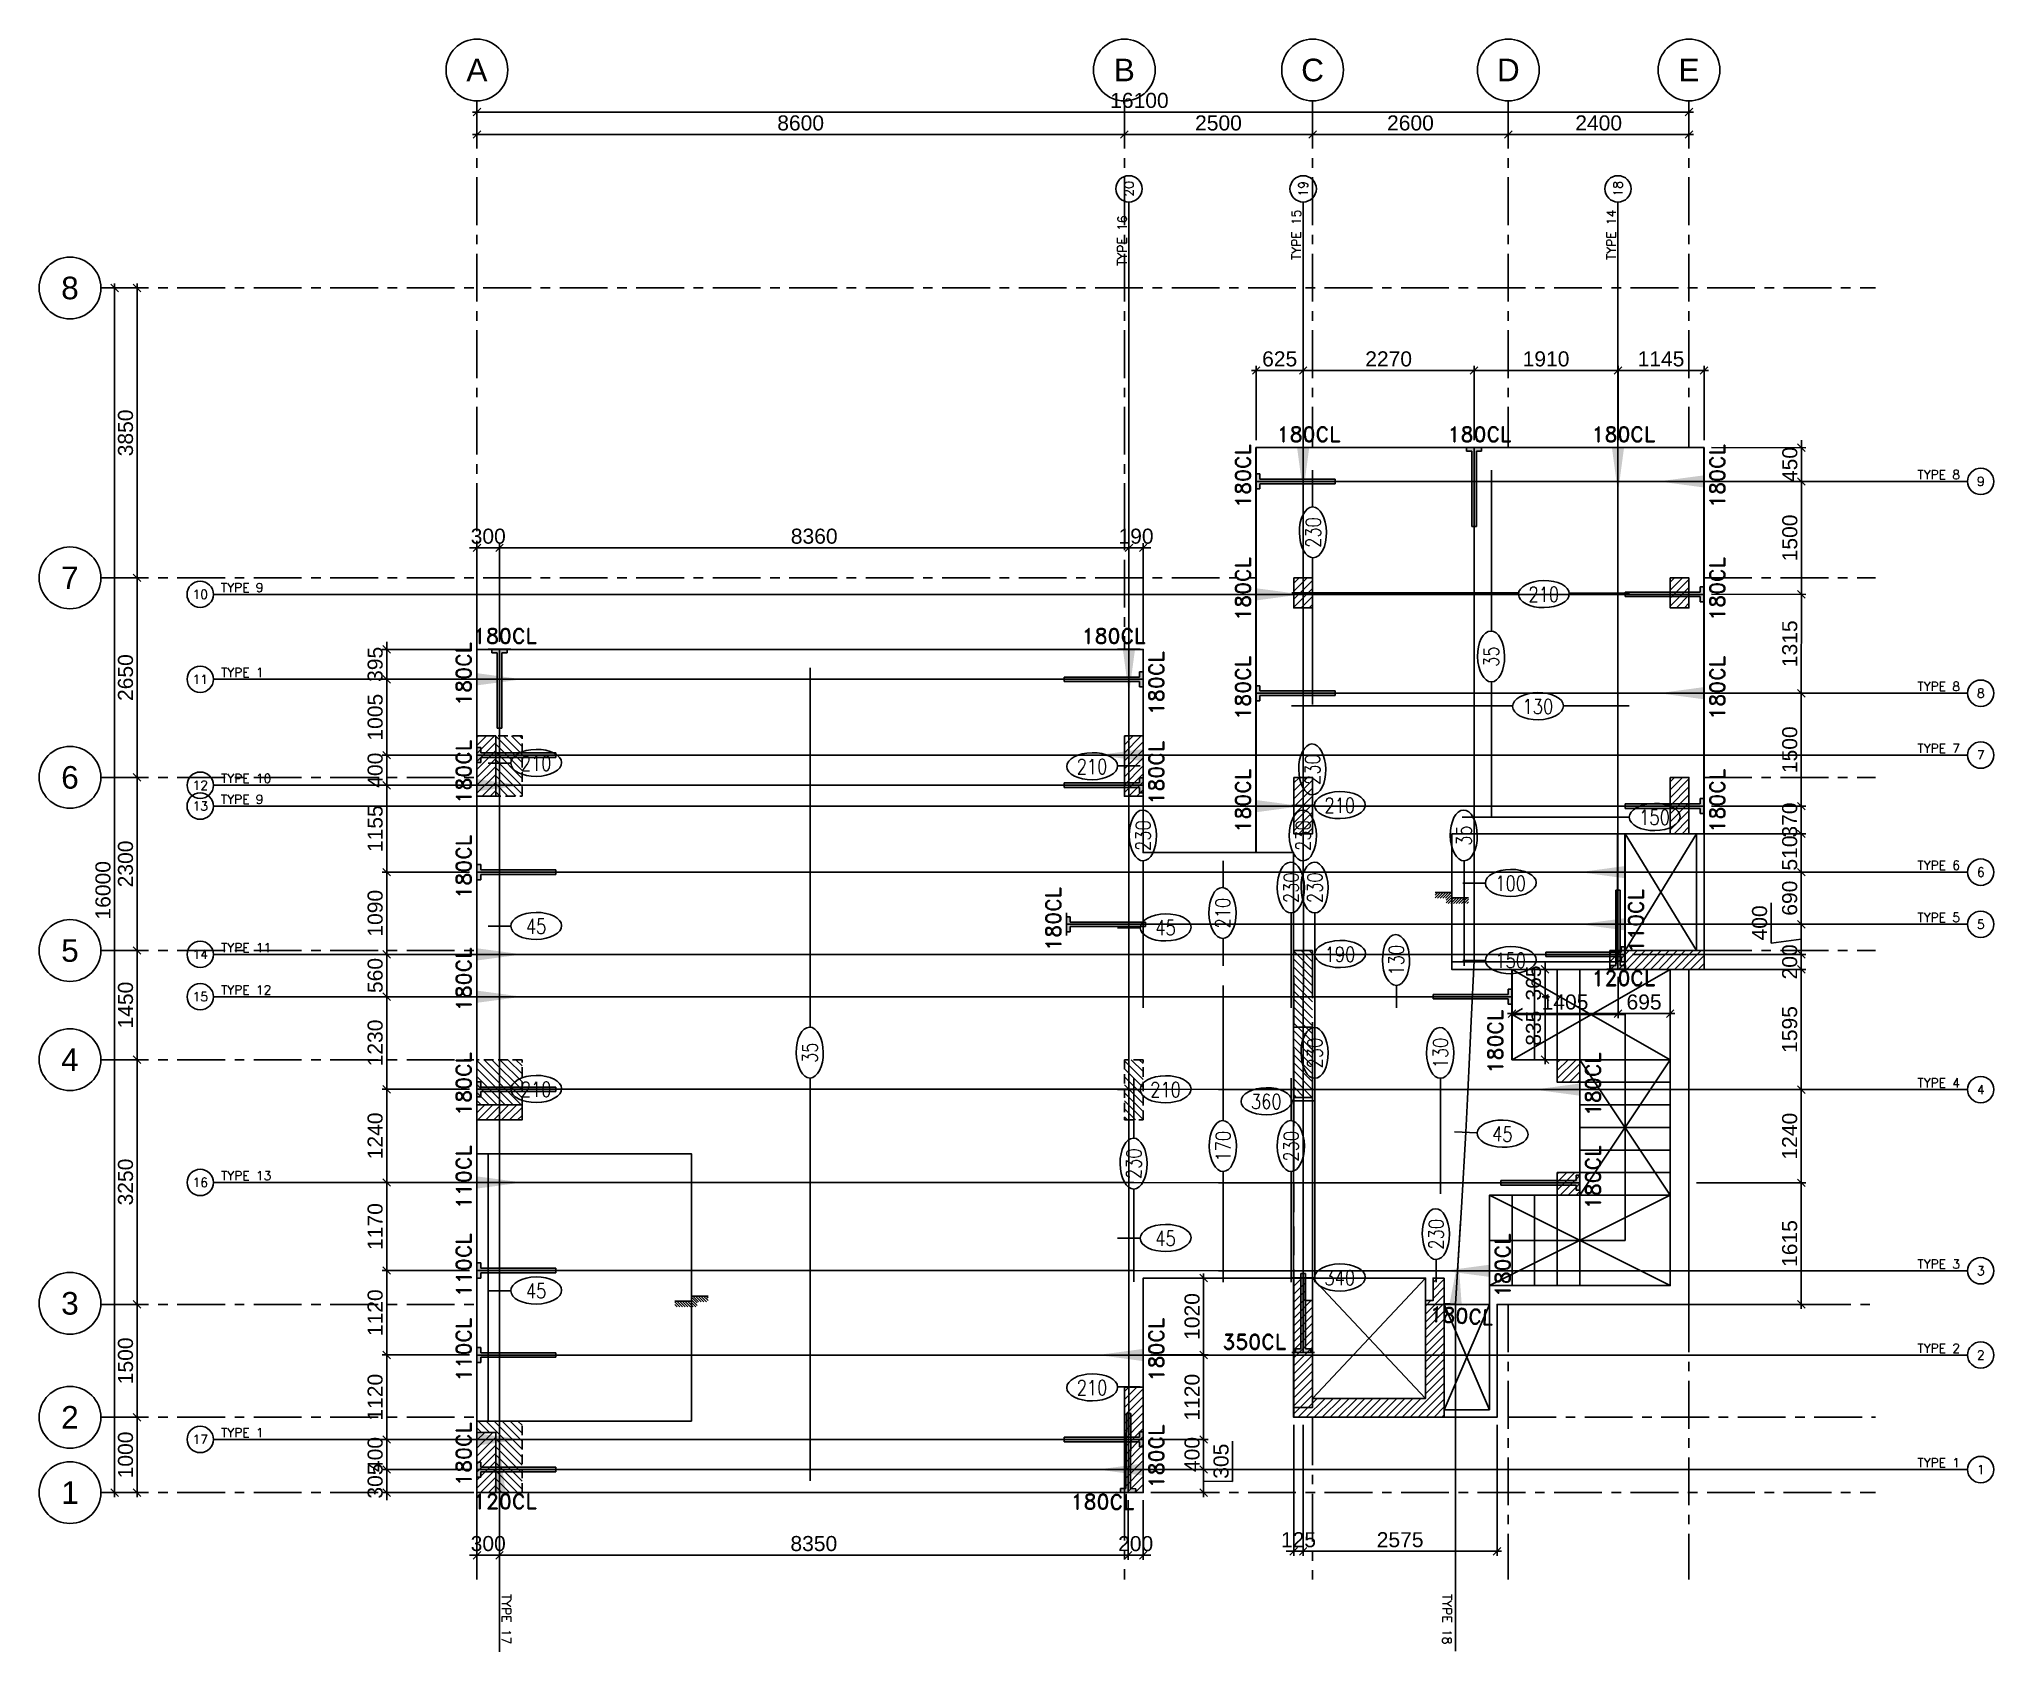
# Model space of a CAD drawing. Header units: centimetres. Extents: x 96271 to 179142, y 9855 to 112216.
# Drawn here: x 148295 to 150892, y 60964 to 63106 of the extents above; entities that cross this region are included whole.
import ezdxf
from ezdxf.enums import TextEntityAlignment as Align

# ---------------------------------------------------------------- set-up
doc = ezdxf.new("R2010")
doc.units = ezdxf.units.CM
doc.header["$LTSCALE"] = 100
doc.header["$MEASUREMENT"] = 0
doc.header["$PDSIZE"] = 0.2
for name, pattern in [('B-11553-XREF-L+1341.1-00$0$CENTER', [50.8, 31.75, -6.35, 6.35, -6.35]), ('B-11553-XREF-L+1341.1-00$0$DASHED2', [9.525, 6.35, -3.175]), ('B-11553-XREF-L+1341.1-00$0$HIDDEN', [9.525, 6.35, -3.175])]:
    doc.linetypes.add(name, pattern=pattern)
doc.layers.get('0').update_dxf_attribs({"linetype": 'CONTINUOUS'})
doc.layers.get('DEFPOINTS').update_dxf_attribs({"linetype": 'CONTINUOUS'})
for name, color, linetype in [('B-11553-XREF-L+1341.1-00$0$CCL-BEAM', 3, 'B-11553-XREF-L+1341.1-00$0$HIDDEN'), ('B-11553-XREF-L+1341.1-00$0$CCL-COLUMN', 4, 'CONTINUOUS'), ('B-11553-XREF-L+1341.1-00$0$CCL-COLUMN HATCH', 8, 'CONTINUOUS'), ('B-11553-XREF-L+1341.1-00$0$CCL-COLUMN UNDER', 7, 'B-11553-XREF-L+1341.1-00$0$DASHED2'), ('B-11553-XREF-L+1341.1-00$0$CCL-GRID BUBBLES', 7, 'CONTINUOUS'), ('B-11553-XREF-L+1341.1-00$0$CCL-GRID DIM', 3, 'CONTINUOUS'), ('B-11553-XREF-L+1341.1-00$0$CCL-GRID LINE', 8, 'B-11553-XREF-L+1341.1-00$0$CENTER'), ('B-11553-XREF-L+1341.1-00$0$CCL-OPENING', 1, 'CONTINUOUS'), ('B-11553-XREF-L+1341.1-00$0$CCL-SLAB EDGE', 1, 'CONTINUOUS'), ('B-11553-XREF-L+1341.1-00$0$CCL-STAIRS', 11, 'CONTINUOUS'), ('B-11553-XREF-L+1341.1-00$0$CCL-WALL', 6, 'CONTINUOUS'), ('B-11553-XREF-L+1341.1-00$0$CCL-WALL HATCH', 8, 'CONTINUOUS'), ('B-11553-XREF-L+1341.1-00$0$CCL-WALL UNDER', 7, 'B-11553-XREF-L+1341.1-00$0$DASHED2'), ('CCL-TENDON 1 HORIZONTAL', 7, 'CONTINUOUS'), ('CCL-TENDON 1 VERTICAL', 7, 'CONTINUOUS'), ('CCL-TENDON DIM-H', 7, 'CONTINUOUS'), ('CCL-TENDON DIM-V', 1, 'CONTINUOUS'), ('CCL-TENDON HEIGHT-H', 4, 'CONTINUOUS'), ('CCL-TENDON HEIGHT-V', 4, 'CONTINUOUS'), ('CCL-TENDON TYPE-H', 3, 'CONTINUOUS'), ('CCL-TENDON TYPE-V', 3, 'CONTINUOUS'), ('CCL-TENDON-H', 8, 'CONTINUOUS'), ('CCL-TENDON-V', 8, 'CONTINUOUS'), ('cclBeamSlab', 7, 'CONTINUOUS'), ('Giff_Tendon_TendSched', 3, 'CONTINUOUS')]:
    doc.layers.add(name, color=color, linetype=linetype)
doc.styles.add('B-11553-XREF-L+1341.1-00$0$B961-5473-XREF-L8 TO L11$0$style1', font='sanss___.ttf')
doc.styles.add('B-11553-XREF-L+1341.1-00$0$style1', font='sanss___.ttf')
doc.styles.add('ROMAND', font='romand.shx', dxfattribs={"height": 10})
doc.styles.add('ROMANS_PROG', font='ROMANS.shx')
doc.styles.add('style1', font='sanss___.ttf')
doc.dimstyles.new('B-11553-XREF-L+1341.1-00$0$B961-5473-XREF-L8 TO L11$0$CCL-100', dxfattribs={"dimtxt": 200, "dimasz": 100, "dimexe": 60, "dimexo": 100, "dimgap": 50, "dimtad": 1, "dimdec": 0, "dimrnd": 5, "dimdsep": 46, "dimtxsty": 'B-11553-XREF-L+1341.1-00$0$B961-5473-XREF-L8 TO L11$0$style1', "dimblk": 'B-11553-XREF-L+1341.1-00$0$B961-5473-XREF-L8 TO L11$0$_Oblique', "dimcen": 90, "dimdle": 60, "dimclrd": 256, "dimclre": 256, "dimclrt": 2, "dimadec": 0, "dimazin": 0, "dimtfac": 1, "dimtdec": 0, "dimtix": 1, "dimtmove": 1, "dimatfit": 3, "dimfxl": 1, "dimtolj": 1, "dimarcsym": 0})
doc.dimstyles.new('CCL-100', dxfattribs={"dimtxt": 200, "dimasz": 100, "dimexe": 60, "dimexo": 100, "dimgap": 50, "dimtad": 1, "dimdec": 0, "dimrnd": 5, "dimdsep": 46, "dimtxsty": 'style1', "dimblk": 'OBLIQUE', "dimcen": 90, "dimdle": 60, "dimclrd": 256, "dimclre": 8, "dimclrt": 7, "dimadec": 0, "dimazin": 0, "dimtfac": 1, "dimtdec": 0, "dimtix": 1, "dimtmove": 1, "dimatfit": 3, "dimfxl": 1, "dimtolj": 1, "dimarcsym": 0})

# ---------------------------------------------------------------- blocks, each defined once
blk = doc.blocks.new('ccl-gu-live_end')
at = {"color": 7}
blk.add_line((0, 0), (1100, 0), dxfattribs=at)
blk.add_solid([(603, 0), (0, 81), (0, -81)], dxfattribs=at)
blk = doc.blocks.new('ccl-gu-dead_end')
h = blk.add_hatch(color=7)
h.paths.add_polyline_path([(1050, 0), (1050, 30), (50, 30), (50, 100), (0, 100), (0, 0)])
h.paths.add_polyline_path([(1050, -30), (1050, 0), (0, 0), (0, -100), (50, -100), (50, -30)])
at = {"color": 7}
for p, q in [((0, 100), (0, -100)), ((50, 100), (0, 100)), ((0, 0), (1050, 0)), ((50, 100), (50, 30)), ((50, 30), (1050, 30)), ((1050, 30), (1050, -30)), ((50, -100), (0, -100)), ((50, -30), (1050, -30)), ((50, -30), (50, -100))]:
    blk.add_line(p, q, dxfattribs=at)
blk = doc.blocks.new('0-v', base_point=(4322, 12742.6))
at = {"layer": 'CCL-TENDON-V'}
blk.add_lwpolyline([(4322, 12742.6), (4322, 13792.94), (4322, 15419.6), (4322, 16440.57), (4322, 17086.83), (4322, 17801.87), (4322, 18096.6), (4322, 18717), (4322, 19436.21), (4322, 20262.1), (4322, 21087.99), (4322, 21807.2), (4322, 22427.6), (4322, 22769.09), (4322, 23463.51), (4322, 23942.6)], dxfattribs=at)
at = {"layer": 'CCL-TENDON TYPE-V'}
for name, p, rotation in [('ccl-gu-dead_end', (4322, 23942.6), 270), ('ccl-gu-live_end', (4322, 12742.6), 90)]:
    blk.add_blockref(name, p, dxfattribs=dict(at, rotation=rotation))
blk = doc.blocks.new('ccl-Tend-Chair-Height-Text')
at = {"color": 4}
blk.add_ellipse((469, 6), major_axis=(469, 6), ratio=0.532883, dxfattribs=at)
at = {"color": 3, "style": 'ROMAND', "width": 0.8}
blk.add_attdef('CHAIR_HT', text='', height=275, dxfattribs=at).set_placement((466, 0), align=Align.MIDDLE)
blk = doc.blocks.new('1-v', base_point=(12672, 12742.6))
at = {"layer": 'CCL-TENDON-V'}
blk.add_lwpolyline([(12672, 12742.6), (12682.7, 14142.6), (12682.7, 14887.57), (12682.7, 15810.09), (12682.7, 16117.6), (12682.7, 16870.84), (12682.7, 17526.78), (12682.7, 18092.6), (12682.7, 18708.56), (12682.7, 19422.62), (12682.7, 20242.6), (12682.7, 21062.58), (12682.7, 21776.64), (12682.7, 22392.6), (12682.7, 22741.98), (12682.7, 23452.45), (12682.7, 23942.6)], dxfattribs=at)
at = {"layer": 'CCL-TENDON TYPE-V'}
for name, p, rotation in [('ccl-gu-live_end', (12682.7, 23942.6), 270), ('ccl-gu-dead_end', (12672, 12742.6), 89.56210506845096)]:
    blk.add_blockref(name, p, dxfattribs=dict(at, rotation=rotation))
blk = doc.blocks.new('2-v', base_point=(14997, 14598.9))
at = {"layer": 'CCL-TENDON-V'}
blk.add_lwpolyline([(14997, 14598.9), (14997, 15592.6), (14997, 17942.4), (14998.75, 18915.5), (15000.5, 19888.6), (14997, 21867.6), (14997, 23280.1), (14997, 24692.6), (14997, 25127.63), (14997, 26012.28), (14997, 26622.6)], dxfattribs=at)
at = {"layer": 'CCL-TENDON TYPE-V'}
for name, p, rotation in [('ccl-gu-live_end', (14997, 26622.6), 270), ('ccl-gu-dead_end', (14997, 14598.9), 90)]:
    blk.add_blockref(name, p, dxfattribs=dict(at, rotation=rotation))
blk = doc.blocks.new('3-v', base_point=(17022, 15242.6))
at = {"layer": 'CCL-TENDON-V'}
blk.add_lwpolyline([(17022, 15242.6), (17060.86, 15891.96), (17098.74, 16525.13), (17158.6, 17525.4), (17179.8, 17970.94), (17210.52, 18616.74), (17228.9, 19003.08), (17267.2, 19808.1), (17267.2, 20833), (17267.2, 21857.8), (17267.2, 23264.3), (17267.2, 24670.8), (17267.2, 25110.74), (17267.2, 26005.39), (17267.2, 26622.6)], dxfattribs=at)
at = {"layer": 'CCL-TENDON TYPE-V'}
for name, p, rotation in [('ccl-gu-dead_end', (17267.2, 26622.6), 270), ('ccl-gu-live_end', (17022, 15242.6), 86.5753021620002)]:
    blk.add_blockref(name, p, dxfattribs=dict(at, rotation=rotation))
blk = doc.blocks.new('4-v', base_point=(19178.7, 19692.6))
at = {"layer": 'CCL-TENDON-V'}
blk.add_lwpolyline([(19178.7, 19692.6), (19178.7, 20797.08), (19178.7, 21709.1), (19178.7, 23190), (19178.7, 24670.8), (19178.7, 25110.74), (19178.7, 26005.39), (19178.7, 26622.6)], dxfattribs=at)
at = {"layer": 'CCL-TENDON TYPE-V'}
for name, p, rotation in [('ccl-gu-live_end', (19178.7, 26622.6), 270), ('ccl-gu-dead_end', (19178.7, 19692.6), 90)]:
    blk.add_blockref(name, p, dxfattribs=dict(at, rotation=rotation))
blk = doc.blocks.new('0-h', base_point=(4022, 13046.2))
at = {"layer": 'CCL-TENDON-H'}
blk.add_lwpolyline([(4022, 13046.2), (4783.69, 13046.2), (5700.7, 13046.2), (6292.62, 13046.2), (7127.72, 13046.2), (8447, 13046.2), (9766.28, 13046.2), (10601.38, 13046.2), (11193.3, 13046.2), (11678.57, 13046.2), (12872, 13046.2)], dxfattribs=at)
at = {"layer": 'CCL-TENDON TYPE-H'}
blk.add_blockref('ccl-gu-dead_end', (4022, 13046.2), dxfattribs=at)
at = {"layer": 'CCL-TENDON TYPE-H', "rotation": 180}
blk.add_blockref('ccl-gu-live_end', (12872, 13046.2), dxfattribs=at)
blk = doc.blocks.new('1-h', base_point=(4022, 13446.2))
at = {"layer": 'CCL-TENDON-H'}
blk.add_lwpolyline([(4022, 13446.2), (4783.69, 13446.2), (5700.7, 13446.2), (6292.62, 13446.2), (7127.72, 13446.2), (8447, 13446.2), (9766.28, 13446.2), (10601.38, 13446.2), (11193.3, 13446.2), (11678.57, 13446.2), (12872, 13446.2)], dxfattribs=at)
at = {"layer": 'CCL-TENDON TYPE-H'}
blk.add_blockref('ccl-gu-live_end', (4022, 13446.2), dxfattribs=at)
at = {"layer": 'CCL-TENDON TYPE-H', "rotation": 180}
blk.add_blockref('ccl-gu-dead_end', (12872, 13446.2), dxfattribs=at)
blk = doc.blocks.new('10-h', base_point=(4022, 22535.3))
at = {"layer": 'CCL-TENDON-H'}
blk.add_lwpolyline([(4022, 22535.3), (4783.69, 22535.3), (5700.7, 22535.3), (6292.62, 22535.3), (7127.72, 22535.3), (8447, 22535.3), (9766.28, 22535.3), (10601.38, 22535.3), (11193.3, 22535.3), (11678.57, 22535.3), (12872, 22535.3)], dxfattribs=at)
at = {"layer": 'CCL-TENDON TYPE-H'}
blk.add_blockref('ccl-gu-dead_end', (4022, 22535.3), dxfattribs=at)
at = {"layer": 'CCL-TENDON TYPE-H', "rotation": 180}
blk.add_blockref('ccl-gu-live_end', (12872, 22535.3), dxfattribs=at)
blk = doc.blocks.new('11-h', base_point=(4022, 23542.6))
at = {"layer": 'CCL-TENDON-H'}
blk.add_lwpolyline([(4022, 23542.6), (4783.69, 23542.6), (5700.7, 23542.6), (6292.62, 23542.6), (7127.72, 23542.6), (8447, 23542.6), (9766.28, 23542.6), (10601.38, 23542.6), (11193.3, 23542.6), (11678.57, 23542.6), (12872, 23542.6)], dxfattribs=at)
at = {"layer": 'CCL-TENDON TYPE-H', "rotation": 180}
blk.add_blockref('ccl-gu-dead_end', (12872, 23542.6), dxfattribs=at)
at = {"layer": 'CCL-TENDON TYPE-H'}
blk.add_blockref('ccl-gu-live_end', (4022, 23542.6), dxfattribs=at)
blk = doc.blocks.new('12-h', base_point=(11853.1, 20288.6))
at = {"layer": 'CCL-TENDON-H'}
blk.add_lwpolyline([(11853.1, 20288.6), (12872, 20288.6), (13934.5, 20288.6), (14837, 20288.6), (15153, 20288.6), (15651.68, 20288.6), (16378.21, 20288.6), (17212.5, 20288.6), (18097.4, 20288.6), (19272, 20288.6)], dxfattribs=at)
at = {"layer": 'CCL-TENDON TYPE-H'}
blk.add_blockref('ccl-gu-dead_end', (11853.1, 20288.6), dxfattribs=at)
at = {"layer": 'CCL-TENDON TYPE-H', "rotation": 180}
blk.add_blockref('ccl-gu-live_end', (19272, 20288.6), dxfattribs=at)
blk = doc.blocks.new('13-h', base_point=(14372, 21857.8))
at = {"layer": 'CCL-TENDON-H'}
blk.add_lwpolyline([(14372, 21857.8), (15122, 21857.8), (15865.68, 21857.8), (16534.9, 21857.8), (17497, 21857.8), (18339.25, 21857.8), (19250.29, 21857.8), (20322, 21857.8)], dxfattribs=at)
at = {"layer": 'CCL-TENDON TYPE-H'}
blk.add_blockref('ccl-gu-live_end', (14372, 21857.8), dxfattribs=at)
at = {"layer": 'CCL-TENDON TYPE-H', "rotation": 180}
blk.add_blockref('ccl-gu-dead_end', (20322, 21857.8), dxfattribs=at)
blk = doc.blocks.new('14-h', base_point=(14372, 23357.8))
at = {"layer": 'CCL-TENDON-H'}
blk.add_lwpolyline([(14372, 23357.8), (15122, 23357.8), (15865.68, 23357.8), (16534.9, 23357.8), (17497, 23357.8), (18339.25, 23357.8), (19250.29, 23357.8), (20322, 23357.8)], dxfattribs=at)
at = {"layer": 'CCL-TENDON TYPE-H'}
blk.add_blockref('ccl-gu-dead_end', (14372, 23357.8), dxfattribs=at)
at = {"layer": 'CCL-TENDON TYPE-H', "rotation": 180}
blk.add_blockref('ccl-gu-live_end', (20322, 23357.8), dxfattribs=at)
blk = doc.blocks.new('15-h', base_point=(14372, 24670.8))
at = {"layer": 'CCL-TENDON-H'}
blk.add_lwpolyline([(14372, 24670.8), (15122, 24670.8), (15865.68, 24670.8), (16534.9, 24670.8), (17497, 24670.8), (18339.25, 24670.8), (19250.29, 24670.8), (20322, 24670.8)], dxfattribs=at)
at = {"layer": 'CCL-TENDON TYPE-H'}
blk.add_blockref('ccl-gu-live_end', (14372, 24670.8), dxfattribs=at)
at = {"layer": 'CCL-TENDON TYPE-H', "rotation": 180}
blk.add_blockref('ccl-gu-dead_end', (20322, 24670.8), dxfattribs=at)
blk = doc.blocks.new('16-h', base_point=(14372, 26170.8))
at = {"layer": 'CCL-TENDON-H'}
blk.add_lwpolyline([(14372, 26170.8), (15122, 26170.8), (15865.68, 26170.8), (16534.9, 26170.8), (17497, 26170.8), (18339.25, 26170.8), (19250.29, 26170.8), (20322, 26170.8)], dxfattribs=at)
at = {"layer": 'CCL-TENDON TYPE-H'}
blk.add_blockref('ccl-gu-dead_end', (14372, 26170.8), dxfattribs=at)
at = {"layer": 'CCL-TENDON TYPE-H', "rotation": 180}
blk.add_blockref('ccl-gu-live_end', (20322, 26170.8), dxfattribs=at)
blk = doc.blocks.new('2-h', base_point=(4022, 14567.6))
at = {"layer": 'CCL-TENDON-H'}
blk.add_lwpolyline([(4022, 14567.6), (5342.21, 14567.6), (6545.72, 14567.6), (8447, 14567.6), (9766.28, 14567.6), (10601.38, 14567.6), (11193.3, 14567.6), (11678.57, 14567.6), (12872, 14567.6)], dxfattribs=at)
at = {"layer": 'CCL-TENDON TYPE-H'}
blk.add_blockref('ccl-gu-dead_end', (4022, 14567.6), dxfattribs=at)
at = {"layer": 'CCL-TENDON TYPE-H', "rotation": 180}
blk.add_blockref('ccl-gu-live_end', (12872, 14567.6), dxfattribs=at)
blk = doc.blocks.new('3-h', base_point=(4022, 15689.7))
at = {"layer": 'CCL-TENDON-H'}
blk.add_lwpolyline([(4022, 15689.7), (5342.21, 15689.7), (6545.72, 15689.7), (8447, 15689.7), (9513.7, 15689.7), (10188.91, 15689.7), (11059.87, 15689.7), (11705.82, 15689.7), (12439.07, 15689.7), (12747, 15689.7), (13872, 15685.7), (14837, 15685.7), (15153, 15685.7), (15958.5, 15685.7), (16764, 15685.7), (17472, 15685.7)], dxfattribs=at)
at = {"layer": 'CCL-TENDON TYPE-H'}
blk.add_blockref('ccl-gu-dead_end', (4022, 15689.7), dxfattribs=at)
at = {"layer": 'CCL-TENDON TYPE-H', "rotation": 180}
blk.add_blockref('ccl-gu-live_end', (17472, 15685.7), dxfattribs=at)
blk = doc.blocks.new('4-h', base_point=(4022, 16859.1))
at = {"layer": 'CCL-TENDON-H'}
blk.add_lwpolyline([(4022, 16859.1), (5342.21, 16859.1), (6545.72, 16859.1), (8447, 16859.1), (9513.7, 16859.1), (10188.91, 16859.1), (11059.87, 16859.1), (11705.82, 16859.1), (12439.07, 16859.1), (12747, 16859.1), (13872, 16855.1), (14837, 16855.1), (15153, 16855.1), (15831.76, 16855.1), (16849.9, 16855.1), (18002.3, 16855.1), (18672, 16855.1)], dxfattribs=at)
at = {"layer": 'CCL-TENDON TYPE-H'}
blk.add_blockref('ccl-gu-live_end', (4022, 16859.1), dxfattribs=at)
at = {"layer": 'CCL-TENDON TYPE-H', "rotation": 180}
blk.add_blockref('ccl-gu-dead_end', (18672, 16855.1), dxfattribs=at)
blk = doc.blocks.new('5-h', base_point=(4022, 18096.6))
at = {"layer": 'CCL-TENDON-H'}
blk.add_lwpolyline([(4022, 18096.6), (4783.69, 18096.6), (5700.7, 18096.6), (6292.62, 18096.6), (7127.72, 18096.6), (8447, 18096.6), (9513.7, 18096.6), (10188.91, 18096.6), (11059.87, 18096.6), (11705.82, 18096.6), (12439.07, 18096.6), (12747, 18096.6), (13872, 18092.6), (14837, 18092.6), (15153, 18092.6), (15820.4, 18092.6), (16821.5, 18092.6), (17991.86, 18092.6), (18672, 18092.6)], dxfattribs=at)
at = {"layer": 'CCL-TENDON TYPE-H'}
blk.add_blockref('ccl-gu-dead_end', (4022, 18096.6), dxfattribs=at)
at = {"layer": 'CCL-TENDON TYPE-H', "rotation": 180}
blk.add_blockref('ccl-gu-live_end', (18672, 18092.6), dxfattribs=at)
blk = doc.blocks.new('6-h', base_point=(4022, 19326.6))
at = {"layer": 'CCL-TENDON-H'}
blk.add_lwpolyline([(4022, 19326.6), (4783.69, 19326.6), (5700.7, 19326.6), (6292.62, 19326.6), (7127.72, 19326.6), (8447, 19326.6), (9544.71, 19326.6), (10239.55, 19326.6), (11135.82, 19326.6), (11800.55, 19326.6), (12555.12, 19326.6), (12872, 19326.6), (13934.5, 19326.6), (14837, 19326.6), (15153, 19326.6), (16234.5, 19326.6), (17206.9, 19326.6), (17772, 19326.6)], dxfattribs=at)
at = {"layer": 'CCL-TENDON TYPE-H'}
blk.add_blockref('ccl-gu-live_end', (4022, 19326.6), dxfattribs=at)
at = {"layer": 'CCL-TENDON TYPE-H', "rotation": 180}
blk.add_blockref('ccl-gu-dead_end', (17772, 19326.6), dxfattribs=at)
blk = doc.blocks.new('7-h', base_point=(4022, 19888.6))
at = {"layer": 'CCL-TENDON-H'}
blk.add_lwpolyline([(4022, 19888.6), (4783.69, 19888.6), (5700.7, 19888.6), (6292.62, 19888.6), (7127.72, 19888.6), (8447, 19888.6), (9544.71, 19888.6), (10239.55, 19888.6), (11135.82, 19888.6), (11800.55, 19888.6), (12555.12, 19888.6), (12872, 19888.6), (13934.5, 19888.6), (14837, 19888.6), (15153, 19888.6), (15651.68, 19888.6), (16378.21, 19888.6), (17212.5, 19888.6), (18097.4, 19888.6), (19272, 19888.6)], dxfattribs=at)
at = {"layer": 'CCL-TENDON TYPE-H'}
blk.add_blockref('ccl-gu-live_end', (4022, 19888.6), dxfattribs=at)
at = {"layer": 'CCL-TENDON TYPE-H', "rotation": 180}
blk.add_blockref('ccl-gu-dead_end', (19272, 19888.6), dxfattribs=at)
blk = doc.blocks.new('8-h', base_point=(4022, 20980.8))
at = {"layer": 'CCL-TENDON-H'}
blk.add_lwpolyline([(4022, 20980.8), (4783.69, 20980.8), (5700.7, 20980.8), (6292.62, 20980.8), (7127.72, 20980.8), (8447, 20980.8), (9544.71, 20980.8), (10239.55, 20980.8), (11135.82, 20980.8), (11800.55, 20980.8), (12555.12, 20980.8), (12872, 20980.8), (13934.5, 20980.8), (14997, 20980.8), (15666.31, 20980.8), (16268.61, 20980.8), (17134.5, 20980.8), (18052.92, 20980.8), (19272, 20980.8)], dxfattribs=at)
at = {"layer": 'CCL-TENDON TYPE-H'}
blk.add_blockref('ccl-gu-dead_end', (4022, 20980.8), dxfattribs=at)
at = {"layer": 'CCL-TENDON TYPE-H', "rotation": 180}
blk.add_blockref('ccl-gu-live_end', (19272, 20980.8), dxfattribs=at)
blk = doc.blocks.new('9-h', base_point=(4022, 22135.3))
at = {"layer": 'CCL-TENDON-H'}
blk.add_lwpolyline([(4022, 22135.3), (4783.69, 22135.3), (5700.7, 22135.3), (6292.62, 22135.3), (7127.72, 22135.3), (8447, 22135.3), (9766.28, 22135.3), (10601.38, 22135.3), (11193.3, 22135.3), (11678.57, 22135.3), (12872, 22135.3)], dxfattribs=at)
at = {"layer": 'CCL-TENDON TYPE-H'}
blk.add_blockref('ccl-gu-live_end', (4022, 22135.3), dxfattribs=at)
at = {"layer": 'CCL-TENDON TYPE-H', "rotation": 180}
blk.add_blockref('ccl-gu-dead_end', (12872, 22135.3), dxfattribs=at)
blk = doc.blocks.new('B-11553-XREF-L+1341.1-00$0$S')
at = {"layer": 'B-11553-XREF-L+1341.1-00$0$CCL-WALL HATCH'}
h = blk.add_hatch(dxfattribs=at)
h.set_pattern_fill('ANSI31', color=256, scale=200, style=0)
h.set_pattern_definition([(135, (37609.085, 246.282), (17.67767, 17.67767), [])])
h.paths.add_polyline_path([(18732, 47318), (18732, 47393), (18512, 47393), (18512, 47323), (18293, 47323), (18293, 47248), (18587, 47248), (18587, 47318)])
at = {"layer": 'B-11553-XREF-L+1341.1-00$0$CCL-SLAB EDGE'}
blk.add_lwpolyline([(18732, 47393), (18512, 47393), (18512, 47323), (18293, 47323)], dxfattribs=at)
blk = doc.blocks.new('B-11553-XREF-L+1341.1-00$0$B961-5473-XREF-L8 TO L11$0$_Oblique')
at = {"color": 0, "linetype": 'ByBlock', "lineweight": -2}
blk.add_line((-0.5, -0.5), (0.5, 0.5), dxfattribs=at)
blk = doc.blocks.new('*D1638')
at = {"layer": 'B-11553-XREF-L+1341.1-00$0$CCL-GRID DIM', "lineweight": -2, "transparency": 16777216}
for p, q in [((-4614, 7200), (-4574, 7200)), ((-4514, 7260), (-4514, 5690)), ((-4614, 5750), (-4574, 5750))]:
    blk.add_line(p, q, dxfattribs=at)
at = {"layer": 'DEFPOINTS', "color": 0, "transparency": 16777216}
for p in [(-4514, 7200), (-4514, 5750), (-4514, 5750)]:
    blk.add_point(p, dxfattribs=at)
at = {"layer": 'B-11553-XREF-L+1341.1-00$0$CCL-GRID DIM', "lineweight": -2, "transparency": 16777216, "xscale": 100, "yscale": 100, "zscale": 100}
for p, rotation in [((-4514, 7200), 90), ((-4514, 5750), 270)]:
    blk.add_blockref('B-11553-XREF-L+1341.1-00$0$B961-5473-XREF-L8 TO L11$0$_Oblique', p, dxfattribs=dict(at, rotation=rotation))
at = {"layer": 'B-11553-XREF-L+1341.1-00$0$CCL-GRID DIM', "color": 7, "transparency": 16777216, "insert": (-4667, 6475), "char_height": 200, "attachment_point": 5, "rotation": 90, "style": 'B-11553-XREF-L+1341.1-00$0$B961-5473-XREF-L8 TO L11$0$style1'}
blk.add_mtext('\\A1;1450', dxfattribs=at)
blk = doc.blocks.new('*D1639')
at = {"layer": 'B-11553-XREF-L+1341.1-00$0$CCL-GRID DIM', "lineweight": -2, "transparency": 16777216}
for p, q in [((-4833, 16000), (-4873, 16000)), ((-4813, 16060), (-4813, -60)), ((-4833, 0), (-4873, 0))]:
    blk.add_line(p, q, dxfattribs=at)
at = {"layer": 'DEFPOINTS', "color": 0, "transparency": 16777216}
for p in [(-4733, 16000), (-4813, 0), (-4733, 0)]:
    blk.add_point(p, dxfattribs=at)
at = {"layer": 'B-11553-XREF-L+1341.1-00$0$CCL-GRID DIM', "lineweight": -2, "transparency": 16777216, "xscale": 100, "yscale": 100, "zscale": 100}
for p, rotation in [((-4813, 16000), 90), ((-4813, 0), 270)]:
    blk.add_blockref('B-11553-XREF-L+1341.1-00$0$B961-5473-XREF-L8 TO L11$0$_Oblique', p, dxfattribs=dict(at, rotation=rotation))
at = {"layer": 'B-11553-XREF-L+1341.1-00$0$CCL-GRID DIM', "color": 7, "transparency": 16777216, "insert": (-4966, 8000), "char_height": 200, "attachment_point": 5, "rotation": 90, "style": 'B-11553-XREF-L+1341.1-00$0$B961-5473-XREF-L8 TO L11$0$style1'}
blk.add_mtext('\\A1;16000', dxfattribs=at)
blk = doc.blocks.new('*D1640')
at = {"layer": 'B-11553-XREF-L+1341.1-00$0$CCL-GRID DIM', "lineweight": -2, "transparency": 16777216}
for p, q in [((-4614, 5750), (-4574, 5750)), ((-4514, 5810), (-4514, 2440)), ((-4614, 2500), (-4574, 2500))]:
    blk.add_line(p, q, dxfattribs=at)
at = {"layer": 'DEFPOINTS', "color": 0, "transparency": 16777216}
for p in [(-4514, 5750), (-4514, 2500), (-4514, 2500)]:
    blk.add_point(p, dxfattribs=at)
at = {"layer": 'B-11553-XREF-L+1341.1-00$0$CCL-GRID DIM', "lineweight": -2, "transparency": 16777216, "xscale": 100, "yscale": 100, "zscale": 100}
for p, rotation in [((-4514, 5750), 90), ((-4514, 2500), 270)]:
    blk.add_blockref('B-11553-XREF-L+1341.1-00$0$B961-5473-XREF-L8 TO L11$0$_Oblique', p, dxfattribs=dict(at, rotation=rotation))
at = {"layer": 'B-11553-XREF-L+1341.1-00$0$CCL-GRID DIM', "color": 7, "transparency": 16777216, "insert": (-4667, 4125), "char_height": 200, "attachment_point": 5, "rotation": 90, "style": 'B-11553-XREF-L+1341.1-00$0$B961-5473-XREF-L8 TO L11$0$style1'}
blk.add_mtext('\\A1;3250', dxfattribs=at)
blk = doc.blocks.new('*D1641')
at = {"layer": 'B-11553-XREF-L+1341.1-00$0$CCL-GRID DIM', "lineweight": -2, "transparency": 16777216}
for p, q in [((-4614, 2500), (-4574, 2500)), ((-4514, 2560), (-4514, 940)), ((-4614, 1000), (-4574, 1000))]:
    blk.add_line(p, q, dxfattribs=at)
at = {"layer": 'DEFPOINTS', "color": 0, "transparency": 16777216}
for p in [(-4514, 2500), (-4514, 1000), (-4514, 1000)]:
    blk.add_point(p, dxfattribs=at)
at = {"layer": 'B-11553-XREF-L+1341.1-00$0$CCL-GRID DIM', "lineweight": -2, "transparency": 16777216, "xscale": 100, "yscale": 100, "zscale": 100}
for p, rotation in [((-4514, 2500), 90), ((-4514, 1000), 270)]:
    blk.add_blockref('B-11553-XREF-L+1341.1-00$0$B961-5473-XREF-L8 TO L11$0$_Oblique', p, dxfattribs=dict(at, rotation=rotation))
at = {"layer": 'B-11553-XREF-L+1341.1-00$0$CCL-GRID DIM', "color": 7, "transparency": 16777216, "insert": (-4667, 1750), "char_height": 200, "attachment_point": 5, "rotation": 90, "style": 'B-11553-XREF-L+1341.1-00$0$B961-5473-XREF-L8 TO L11$0$style1'}
blk.add_mtext('\\A1;1500', dxfattribs=at)
blk = doc.blocks.new('*D1642')
at = {"layer": 'B-11553-XREF-L+1341.1-00$0$CCL-GRID DIM', "lineweight": -2, "transparency": 16777216}
for p, q in [((16160, 18337), (-60, 18337)), ((0, 18357), (0, 18397)), ((16100, 18357), (16100, 18397))]:
    blk.add_line(p, q, dxfattribs=at)
at = {"layer": 'DEFPOINTS', "color": 0, "transparency": 16777216}
for p in [(0, 18337), (0, 18257), (16100, 18257)]:
    blk.add_point(p, dxfattribs=at)
at = {"layer": 'B-11553-XREF-L+1341.1-00$0$CCL-GRID DIM', "lineweight": -2, "transparency": 16777216, "xscale": 100, "yscale": 100, "zscale": 100, "rotation": 180}
blk.add_blockref('B-11553-XREF-L+1341.1-00$0$B961-5473-XREF-L8 TO L11$0$_Oblique', (0, 18337), dxfattribs=at)
at = {"layer": 'B-11553-XREF-L+1341.1-00$0$CCL-GRID DIM', "lineweight": -2, "transparency": 16777216, "xscale": 100, "yscale": 100, "zscale": 100}
blk.add_blockref('B-11553-XREF-L+1341.1-00$0$B961-5473-XREF-L8 TO L11$0$_Oblique', (16100, 18337), dxfattribs=at)
at = {"layer": 'B-11553-XREF-L+1341.1-00$0$CCL-GRID DIM', "color": 7, "transparency": 16777216, "insert": (8800, 18490), "char_height": 200, "attachment_point": 5, "style": 'B-11553-XREF-L+1341.1-00$0$B961-5473-XREF-L8 TO L11$0$style1'}
blk.add_mtext('\\A1;16100', dxfattribs=at)
blk = doc.blocks.new('*D1643')
at = {"layer": 'B-11553-XREF-L+1341.1-00$0$CCL-GRID DIM', "lineweight": -2, "transparency": 16777216}
for p, q in [((8660, 18038), (-60, 18038)), ((0, 17938), (0, 17978)), ((8600, 18138), (8600, 18098))]:
    blk.add_line(p, q, dxfattribs=at)
at = {"layer": 'DEFPOINTS', "color": 0, "transparency": 16777216}
for p in [(0, 18038), (0, 18038), (8600, 18038)]:
    blk.add_point(p, dxfattribs=at)
at = {"layer": 'B-11553-XREF-L+1341.1-00$0$CCL-GRID DIM', "lineweight": -2, "transparency": 16777216, "xscale": 100, "yscale": 100, "zscale": 100, "rotation": 180}
blk.add_blockref('B-11553-XREF-L+1341.1-00$0$B961-5473-XREF-L8 TO L11$0$_Oblique', (0, 18038), dxfattribs=at)
at = {"layer": 'B-11553-XREF-L+1341.1-00$0$CCL-GRID DIM', "lineweight": -2, "transparency": 16777216, "xscale": 100, "yscale": 100, "zscale": 100}
blk.add_blockref('B-11553-XREF-L+1341.1-00$0$B961-5473-XREF-L8 TO L11$0$_Oblique', (8600, 18038), dxfattribs=at)
at = {"layer": 'B-11553-XREF-L+1341.1-00$0$CCL-GRID DIM', "color": 7, "transparency": 16777216, "insert": (4300, 18191), "char_height": 200, "attachment_point": 5, "style": 'B-11553-XREF-L+1341.1-00$0$B961-5473-XREF-L8 TO L11$0$style1'}
blk.add_mtext('\\A1;8600', dxfattribs=at)
blk = doc.blocks.new('*D1644')
at = {"layer": 'B-11553-XREF-L+1341.1-00$0$CCL-GRID DIM', "lineweight": -2, "transparency": 16777216}
for p, q in [((11160, 18038), (8540, 18038)), ((8600, 17938), (8600, 17978)), ((11100, 17938), (11100, 17978))]:
    blk.add_line(p, q, dxfattribs=at)
at = {"layer": 'DEFPOINTS', "color": 0, "transparency": 16777216}
for p in [(8600, 18038), (8600, 18038), (11100, 18038)]:
    blk.add_point(p, dxfattribs=at)
at = {"layer": 'B-11553-XREF-L+1341.1-00$0$CCL-GRID DIM', "lineweight": -2, "transparency": 16777216, "xscale": 100, "yscale": 100, "zscale": 100, "rotation": 180}
blk.add_blockref('B-11553-XREF-L+1341.1-00$0$B961-5473-XREF-L8 TO L11$0$_Oblique', (8600, 18038), dxfattribs=at)
at = {"layer": 'B-11553-XREF-L+1341.1-00$0$CCL-GRID DIM', "lineweight": -2, "transparency": 16777216, "xscale": 100, "yscale": 100, "zscale": 100}
blk.add_blockref('B-11553-XREF-L+1341.1-00$0$B961-5473-XREF-L8 TO L11$0$_Oblique', (11100, 18038), dxfattribs=at)
at = {"layer": 'B-11553-XREF-L+1341.1-00$0$CCL-GRID DIM', "color": 7, "transparency": 16777216, "insert": (9850, 18191), "char_height": 200, "attachment_point": 5, "style": 'B-11553-XREF-L+1341.1-00$0$B961-5473-XREF-L8 TO L11$0$style1'}
blk.add_mtext('\\A1;2500', dxfattribs=at)
blk = doc.blocks.new('*D1645')
at = {"layer": 'B-11553-XREF-L+1341.1-00$0$CCL-GRID DIM', "lineweight": -2, "transparency": 16777216}
for p, q in [((13760, 18038), (11040, 18038)), ((11100, 17938), (11100, 17978)), ((13700, 17938), (13700, 17978))]:
    blk.add_line(p, q, dxfattribs=at)
at = {"layer": 'DEFPOINTS', "color": 0, "transparency": 16777216}
for p in [(11100, 18038), (11100, 18038), (13700, 18038)]:
    blk.add_point(p, dxfattribs=at)
at = {"layer": 'B-11553-XREF-L+1341.1-00$0$CCL-GRID DIM', "lineweight": -2, "transparency": 16777216, "xscale": 100, "yscale": 100, "zscale": 100, "rotation": 180}
blk.add_blockref('B-11553-XREF-L+1341.1-00$0$B961-5473-XREF-L8 TO L11$0$_Oblique', (11100, 18038), dxfattribs=at)
at = {"layer": 'B-11553-XREF-L+1341.1-00$0$CCL-GRID DIM', "lineweight": -2, "transparency": 16777216, "xscale": 100, "yscale": 100, "zscale": 100}
blk.add_blockref('B-11553-XREF-L+1341.1-00$0$B961-5473-XREF-L8 TO L11$0$_Oblique', (13700, 18038), dxfattribs=at)
at = {"layer": 'B-11553-XREF-L+1341.1-00$0$CCL-GRID DIM', "color": 7, "transparency": 16777216, "insert": (12400, 18191), "char_height": 200, "attachment_point": 5, "style": 'B-11553-XREF-L+1341.1-00$0$B961-5473-XREF-L8 TO L11$0$style1'}
blk.add_mtext('\\A1;2600', dxfattribs=at)
blk = doc.blocks.new('*D1646')
at = {"layer": 'B-11553-XREF-L+1341.1-00$0$CCL-GRID DIM', "lineweight": -2, "transparency": 16777216}
for p, q in [((16160, 18038), (13640, 18038)), ((13700, 17938), (13700, 17978)), ((16100, 18138), (16100, 18098))]:
    blk.add_line(p, q, dxfattribs=at)
at = {"layer": 'DEFPOINTS', "color": 0, "transparency": 16777216}
for p in [(13700, 18038), (13700, 18038), (16100, 18038)]:
    blk.add_point(p, dxfattribs=at)
at = {"layer": 'B-11553-XREF-L+1341.1-00$0$CCL-GRID DIM', "lineweight": -2, "transparency": 16777216, "xscale": 100, "yscale": 100, "zscale": 100, "rotation": 180}
blk.add_blockref('B-11553-XREF-L+1341.1-00$0$B961-5473-XREF-L8 TO L11$0$_Oblique', (13700, 18038), dxfattribs=at)
at = {"layer": 'B-11553-XREF-L+1341.1-00$0$CCL-GRID DIM', "lineweight": -2, "transparency": 16777216, "xscale": 100, "yscale": 100, "zscale": 100}
blk.add_blockref('B-11553-XREF-L+1341.1-00$0$B961-5473-XREF-L8 TO L11$0$_Oblique', (16100, 18038), dxfattribs=at)
at = {"layer": 'B-11553-XREF-L+1341.1-00$0$CCL-GRID DIM', "color": 7, "transparency": 16777216, "insert": (14900, 18191), "char_height": 200, "attachment_point": 5, "style": 'B-11553-XREF-L+1341.1-00$0$B961-5473-XREF-L8 TO L11$0$style1'}
blk.add_mtext('\\A1;2400', dxfattribs=at)
blk = doc.blocks.new('*D1647')
at = {"layer": 'B-11553-XREF-L+1341.1-00$0$CCL-GRID DIM', "lineweight": -2, "transparency": 16777216}
for p, q in [((-4514, 1060), (-4514, -60)), ((-4614, 1000), (-4574, 1000)), ((-4614, 0), (-4574, 0))]:
    blk.add_line(p, q, dxfattribs=at)
at = {"layer": 'DEFPOINTS', "color": 0, "transparency": 16777216}
for p in [(-4514, 1000), (-4514, 0), (-4514, 0)]:
    blk.add_point(p, dxfattribs=at)
at = {"layer": 'B-11553-XREF-L+1341.1-00$0$CCL-GRID DIM', "lineweight": -2, "transparency": 16777216, "xscale": 100, "yscale": 100, "zscale": 100}
for p, rotation in [((-4514, 1000), 90), ((-4514, 0), 270)]:
    blk.add_blockref('B-11553-XREF-L+1341.1-00$0$B961-5473-XREF-L8 TO L11$0$_Oblique', p, dxfattribs=dict(at, rotation=rotation))
at = {"layer": 'B-11553-XREF-L+1341.1-00$0$CCL-GRID DIM', "color": 7, "transparency": 16777216, "insert": (-4667, 500), "char_height": 200, "attachment_point": 5, "rotation": 90, "style": 'B-11553-XREF-L+1341.1-00$0$B961-5473-XREF-L8 TO L11$0$style1'}
blk.add_mtext('\\A1;1000', dxfattribs=at)
blk = doc.blocks.new('*D1648')
at = {"layer": 'B-11553-XREF-L+1341.1-00$0$CCL-GRID DIM', "lineweight": -2, "transparency": 16777216}
for p, q in [((-4614, 9500), (-4574, 9500)), ((-4514, 9560), (-4514, 7140)), ((-4614, 7200), (-4574, 7200))]:
    blk.add_line(p, q, dxfattribs=at)
at = {"layer": 'DEFPOINTS', "color": 0, "transparency": 16777216}
for p in [(-4514, 9500), (-4514, 7200), (-4514, 7200)]:
    blk.add_point(p, dxfattribs=at)
at = {"layer": 'B-11553-XREF-L+1341.1-00$0$CCL-GRID DIM', "lineweight": -2, "transparency": 16777216, "xscale": 100, "yscale": 100, "zscale": 100}
for p, rotation in [((-4514, 9500), 90), ((-4514, 7200), 270)]:
    blk.add_blockref('B-11553-XREF-L+1341.1-00$0$B961-5473-XREF-L8 TO L11$0$_Oblique', p, dxfattribs=dict(at, rotation=rotation))
at = {"layer": 'B-11553-XREF-L+1341.1-00$0$CCL-GRID DIM', "color": 7, "transparency": 16777216, "insert": (-4667, 8350), "char_height": 200, "attachment_point": 5, "rotation": 90, "style": 'B-11553-XREF-L+1341.1-00$0$B961-5473-XREF-L8 TO L11$0$style1'}
blk.add_mtext('\\A1;2300', dxfattribs=at)
blk = doc.blocks.new('*D1649')
at = {"layer": 'B-11553-XREF-L+1341.1-00$0$CCL-GRID DIM', "lineweight": -2, "transparency": 16777216}
for p, q in [((-4514, 12210), (-4514, 9440)), ((-4614, 12150), (-4574, 12150)), ((-4614, 9500), (-4574, 9500))]:
    blk.add_line(p, q, dxfattribs=at)
at = {"layer": 'DEFPOINTS', "color": 0, "transparency": 16777216}
for p in [(-4514, 12150), (-4514, 9500), (-4514, 9500)]:
    blk.add_point(p, dxfattribs=at)
at = {"layer": 'B-11553-XREF-L+1341.1-00$0$CCL-GRID DIM', "lineweight": -2, "transparency": 16777216, "xscale": 100, "yscale": 100, "zscale": 100}
for p, rotation in [((-4514, 12150), 90), ((-4514, 9500), 270)]:
    blk.add_blockref('B-11553-XREF-L+1341.1-00$0$B961-5473-XREF-L8 TO L11$0$_Oblique', p, dxfattribs=dict(at, rotation=rotation))
at = {"layer": 'B-11553-XREF-L+1341.1-00$0$CCL-GRID DIM', "color": 7, "transparency": 16777216, "insert": (-4667, 10825), "char_height": 200, "attachment_point": 5, "rotation": 90, "style": 'B-11553-XREF-L+1341.1-00$0$B961-5473-XREF-L8 TO L11$0$style1'}
blk.add_mtext('\\A1;2650', dxfattribs=at)
blk = doc.blocks.new('*D1650')
at = {"layer": 'B-11553-XREF-L+1341.1-00$0$CCL-GRID DIM', "lineweight": -2, "transparency": 16777216}
for p, q in [((-4614, 16000), (-4574, 16000)), ((-4514, 16060), (-4514, 12090)), ((-4614, 12150), (-4574, 12150))]:
    blk.add_line(p, q, dxfattribs=at)
at = {"layer": 'DEFPOINTS', "color": 0, "transparency": 16777216}
for p in [(-4514, 16000), (-4514, 12150), (-4514, 12150)]:
    blk.add_point(p, dxfattribs=at)
at = {"layer": 'B-11553-XREF-L+1341.1-00$0$CCL-GRID DIM', "lineweight": -2, "transparency": 16777216, "xscale": 100, "yscale": 100, "zscale": 100}
for p, rotation in [((-4514, 16000), 90), ((-4514, 12150), 270)]:
    blk.add_blockref('B-11553-XREF-L+1341.1-00$0$B961-5473-XREF-L8 TO L11$0$_Oblique', p, dxfattribs=dict(at, rotation=rotation))
at = {"layer": 'B-11553-XREF-L+1341.1-00$0$CCL-GRID DIM', "color": 7, "transparency": 16777216, "insert": (-4667, 14075), "char_height": 200, "attachment_point": 5, "rotation": 90, "style": 'B-11553-XREF-L+1341.1-00$0$B961-5473-XREF-L8 TO L11$0$style1'}
blk.add_mtext('\\A1;3850', dxfattribs=at)
blk = doc.blocks.new('B-11553-XREF-L+1341.1-00$0$A')
at = {"layer": 'B-11553-XREF-L+1341.1-00$0$CCL-GRID BUBBLES'}
blk.add_circle((0, 0), 1023, dxfattribs=at)
at = {"layer": 'B-11553-XREF-L+1341.1-00$0$CCL-GRID BUBBLES', "color": 4, "style": 'B-11553-XREF-L+1341.1-00$0$style1'}
blk.add_attdef('BBL', text='', height=600, dxfattribs=at).set_placement((0, 0), align=Align.MIDDLE_CENTER)
blk = doc.blocks.new('_Oblique')
at = {"color": 0, "linetype": 'ByBlock', "lineweight": -2}
blk.add_line((-0.5, -0.5), (0.5, 0.5), dxfattribs=at)
blk = doc.blocks.new('*D1590')
at = {"layer": 'CCL-TENDON DIM-V', "lineweight": -2, "transparency": 16777216}
blk.add_line((14312, 27644), (15057, 27644), dxfattribs=at)
at = {"layer": 'CCL-TENDON DIM-V', "color": 8, "lineweight": -2, "transparency": 16777216}
for p, q in [((14372, 26720), (14372, 27704)), ((14997, 26720), (14997, 27704))]:
    blk.add_line(p, q, dxfattribs=at)
at = {"layer": 'DEFPOINTS', "color": 0, "transparency": 16777216}
for p in [(14997, 27644), (14372, 26620), (14997, 26620)]:
    blk.add_point(p, dxfattribs=at)
at = {"layer": 'CCL-TENDON DIM-V', "lineweight": -2, "transparency": 16777216, "xscale": 100, "yscale": 100, "zscale": 100, "rotation": 180}
blk.add_blockref('_Oblique', (14372, 27644), dxfattribs=at)
at = {"layer": 'CCL-TENDON DIM-V', "lineweight": -2, "transparency": 16777216, "xscale": 100, "yscale": 100, "zscale": 100}
blk.add_blockref('_Oblique', (14997, 27644), dxfattribs=at)
at = {"layer": 'CCL-TENDON DIM-V', "color": 7, "transparency": 16777216, "insert": (14685, 27797), "char_height": 200, "attachment_point": 5, "style": 'style1'}
blk.add_mtext('\\A1;625', dxfattribs=at)
blk = doc.blocks.new('*D1591')
at = {"layer": 'CCL-TENDON DIM-V', "lineweight": -2, "transparency": 16777216}
blk.add_line((14937, 27644), (17327, 27644), dxfattribs=at)
at = {"layer": 'CCL-TENDON DIM-V', "color": 8, "lineweight": -2, "transparency": 16777216}
for p, q in [((14997, 26720), (14997, 27704)), ((17267, 26720), (17267, 27704))]:
    blk.add_line(p, q, dxfattribs=at)
at = {"layer": 'DEFPOINTS', "color": 0, "transparency": 16777216}
for p in [(17267, 27644), (14997, 26620), (17267, 26620)]:
    blk.add_point(p, dxfattribs=at)
at = {"layer": 'CCL-TENDON DIM-V', "lineweight": -2, "transparency": 16777216, "xscale": 100, "yscale": 100, "zscale": 100, "rotation": 180}
blk.add_blockref('_Oblique', (14997, 27644), dxfattribs=at)
at = {"layer": 'CCL-TENDON DIM-V', "lineweight": -2, "transparency": 16777216, "xscale": 100, "yscale": 100, "zscale": 100}
blk.add_blockref('_Oblique', (17267, 27644), dxfattribs=at)
at = {"layer": 'CCL-TENDON DIM-V', "color": 7, "transparency": 16777216, "insert": (16132, 27797), "char_height": 200, "attachment_point": 5, "style": 'style1'}
blk.add_mtext('\\A1;2270', dxfattribs=at)
blk = doc.blocks.new('*D1592')
at = {"layer": 'CCL-TENDON DIM-V', "lineweight": -2, "transparency": 16777216}
blk.add_line((17207, 27644), (19239, 27644), dxfattribs=at)
at = {"layer": 'CCL-TENDON DIM-V', "color": 8, "lineweight": -2, "transparency": 16777216}
for p, q in [((17267, 26720), (17267, 27704)), ((19179, 26720), (19179, 27704))]:
    blk.add_line(p, q, dxfattribs=at)
at = {"layer": 'DEFPOINTS', "color": 0, "transparency": 16777216}
for p in [(19179, 27644), (17267, 26620), (19179, 26620)]:
    blk.add_point(p, dxfattribs=at)
at = {"layer": 'CCL-TENDON DIM-V', "lineweight": -2, "transparency": 16777216, "xscale": 100, "yscale": 100, "zscale": 100, "rotation": 180}
blk.add_blockref('_Oblique', (17267, 27644), dxfattribs=at)
at = {"layer": 'CCL-TENDON DIM-V', "lineweight": -2, "transparency": 16777216, "xscale": 100, "yscale": 100, "zscale": 100}
blk.add_blockref('_Oblique', (19179, 27644), dxfattribs=at)
at = {"layer": 'CCL-TENDON DIM-V', "color": 7, "transparency": 16777216, "insert": (18223, 27797), "char_height": 200, "attachment_point": 5, "style": 'style1'}
blk.add_mtext('\\A1;1910', dxfattribs=at)
blk = doc.blocks.new('*D1593')
at = {"layer": 'CCL-TENDON DIM-V', "lineweight": -2, "transparency": 16777216}
blk.add_line((19119, 27644), (20382, 27644), dxfattribs=at)
at = {"layer": 'CCL-TENDON DIM-V', "color": 8, "lineweight": -2, "transparency": 16777216}
for p, q in [((19179, 26720), (19179, 27704)), ((20322, 26720), (20322, 27704))]:
    blk.add_line(p, q, dxfattribs=at)
at = {"layer": 'DEFPOINTS', "color": 0, "transparency": 16777216}
for p in [(20322, 27644), (19179, 26620), (20322, 26620)]:
    blk.add_point(p, dxfattribs=at)
at = {"layer": 'CCL-TENDON DIM-V', "lineweight": -2, "transparency": 16777216, "xscale": 100, "yscale": 100, "zscale": 100, "rotation": 180}
blk.add_blockref('_Oblique', (19179, 27644), dxfattribs=at)
at = {"layer": 'CCL-TENDON DIM-V', "lineweight": -2, "transparency": 16777216, "xscale": 100, "yscale": 100, "zscale": 100}
blk.add_blockref('_Oblique', (20322, 27644), dxfattribs=at)
at = {"layer": 'CCL-TENDON DIM-V', "color": 7, "transparency": 16777216, "insert": (19750, 27797), "char_height": 200, "attachment_point": 5, "style": 'style1'}
blk.add_mtext('\\A1;1145', dxfattribs=at)
blk = doc.blocks.new('*D1594')
at = {"layer": 'CCL-TENDON DIM-V', "lineweight": -2, "transparency": 16777216}
for p, q in [((4022, 25289), (3922, 25289)), ((4022, 25289), (4322, 25289)), ((4322, 25289), (4422, 25289))]:
    blk.add_line(p, q, dxfattribs=at)
at = {"layer": 'CCL-TENDON DIM-V', "color": 8, "lineweight": -2, "transparency": 16777216}
for p, q in [((4022, 24040), (4022, 25349)), ((4322, 24040), (4322, 25349))]:
    blk.add_line(p, q, dxfattribs=at)
at = {"layer": 'DEFPOINTS', "color": 0, "transparency": 16777216}
for p in [(4322, 25289), (4022, 23940), (4322, 23940)]:
    blk.add_point(p, dxfattribs=at)
at = {"layer": 'CCL-TENDON DIM-V', "lineweight": -2, "transparency": 16777216, "xscale": 100, "yscale": 100, "zscale": 100}
blk.add_blockref('_Oblique', (4022, 25289), dxfattribs=at)
at = {"layer": 'CCL-TENDON DIM-V', "lineweight": -2, "transparency": 16777216, "xscale": 100, "yscale": 100, "zscale": 100, "rotation": 180}
blk.add_blockref('_Oblique', (4322, 25289), dxfattribs=at)
at = {"layer": 'CCL-TENDON DIM-V', "color": 7, "transparency": 16777216, "insert": (4172, 25442), "char_height": 200, "attachment_point": 5, "style": 'style1'}
blk.add_mtext('\\A1;300', dxfattribs=at)
blk = doc.blocks.new('*D1595')
at = {"layer": 'CCL-TENDON DIM-V', "lineweight": -2, "transparency": 16777216}
blk.add_line((4262, 25289), (12743, 25289), dxfattribs=at)
at = {"layer": 'CCL-TENDON DIM-V', "color": 8, "lineweight": -2, "transparency": 16777216}
for p, q in [((4322, 24040), (4322, 25349)), ((12683, 24040), (12683, 25349))]:
    blk.add_line(p, q, dxfattribs=at)
at = {"layer": 'DEFPOINTS', "color": 0, "transparency": 16777216}
for p in [(12683, 25289), (4322, 23940), (12683, 23940)]:
    blk.add_point(p, dxfattribs=at)
at = {"layer": 'CCL-TENDON DIM-V', "lineweight": -2, "transparency": 16777216, "xscale": 100, "yscale": 100, "zscale": 100, "rotation": 180}
blk.add_blockref('_Oblique', (4322, 25289), dxfattribs=at)
at = {"layer": 'CCL-TENDON DIM-V', "lineweight": -2, "transparency": 16777216, "xscale": 100, "yscale": 100, "zscale": 100}
blk.add_blockref('_Oblique', (12683, 25289), dxfattribs=at)
at = {"layer": 'CCL-TENDON DIM-V', "color": 7, "transparency": 16777216, "insert": (8502, 25442), "char_height": 200, "attachment_point": 5, "style": 'style1'}
blk.add_mtext('\\A1;8360', dxfattribs=at)
blk = doc.blocks.new('*D1596')
at = {"layer": 'CCL-TENDON DIM-V', "lineweight": -2, "transparency": 16777216}
for p, q in [((12683, 25289), (12583, 25289)), ((12683, 25289), (12872, 25289)), ((12872, 25289), (12972, 25289))]:
    blk.add_line(p, q, dxfattribs=at)
at = {"layer": 'CCL-TENDON DIM-V', "color": 8, "lineweight": -2, "transparency": 16777216}
for p, q in [((12683, 24040), (12683, 25349)), ((12872, 24040), (12872, 25349))]:
    blk.add_line(p, q, dxfattribs=at)
at = {"layer": 'DEFPOINTS', "color": 0, "transparency": 16777216}
for p in [(12872, 25289), (12683, 23940), (12872, 23940)]:
    blk.add_point(p, dxfattribs=at)
at = {"layer": 'CCL-TENDON DIM-V', "lineweight": -2, "transparency": 16777216, "xscale": 100, "yscale": 100, "zscale": 100}
blk.add_blockref('_Oblique', (12683, 25289), dxfattribs=at)
at = {"layer": 'CCL-TENDON DIM-V', "lineweight": -2, "transparency": 16777216, "xscale": 100, "yscale": 100, "zscale": 100, "rotation": 180}
blk.add_blockref('_Oblique', (12872, 25289), dxfattribs=at)
at = {"layer": 'CCL-TENDON DIM-V', "color": 7, "transparency": 16777216, "insert": (12777, 25442), "char_height": 200, "attachment_point": 5, "style": 'style1'}
blk.add_mtext('\\A1;190', dxfattribs=at)
blk = doc.blocks.new('*D1597')
at = {"layer": 'CCL-TENDON DIM-H', "color": 8, "lineweight": -2, "transparency": 16777216}
for p, q in [((20420, 21858), (21673, 21857)), ((20420, 21490), (21673, 21489))]:
    blk.add_line(p, q, dxfattribs=at)
at = {"layer": 'CCL-TENDON DIM-H', "lineweight": -2, "transparency": 16777216}
for p, q in [((21613, 21857), (21614, 21957)), ((21613, 21489), (21613, 21857)), ((21613, 21489), (21613, 21389))]:
    blk.add_line(p, q, dxfattribs=at)
at = {"layer": 'DEFPOINTS', "color": 0, "transparency": 16777216}
for p in [(20320, 21858), (21613, 21857), (20320, 21490)]:
    blk.add_point(p, dxfattribs=at)
at = {"layer": 'CCL-TENDON DIM-H', "lineweight": -2, "transparency": 16777216, "xscale": 100, "yscale": 100, "zscale": 100}
for p, rotation in [((21613, 21857), 269.9776624652396), ((21613, 21489), 89.97766246523956)]:
    blk.add_blockref('_Oblique', p, dxfattribs=dict(at, rotation=rotation))
at = {"layer": 'CCL-TENDON DIM-H', "color": 7, "transparency": 16777216, "insert": (21460, 21673), "char_height": 200, "attachment_point": 5, "rotation": 89.9777, "style": 'style1'}
blk.add_mtext('\\A1;370', dxfattribs=at)
blk = doc.blocks.new('*D1598')
at = {"layer": 'CCL-TENDON DIM-H', "lineweight": -2, "transparency": 16777216}
blk.add_line((21613, 21797), (21614, 23417), dxfattribs=at)
at = {"layer": 'CCL-TENDON DIM-H', "color": 8, "lineweight": -2, "transparency": 16777216}
for p, q in [((20421, 23358), (21674, 23357)), ((20420, 21858), (21673, 21857))]:
    blk.add_line(p, q, dxfattribs=at)
at = {"layer": 'DEFPOINTS', "color": 0, "transparency": 16777216}
for p in [(20321, 23358), (21614, 23357), (20320, 21858)]:
    blk.add_point(p, dxfattribs=at)
at = {"layer": 'CCL-TENDON DIM-H', "lineweight": -2, "transparency": 16777216, "xscale": 100, "yscale": 100, "zscale": 100}
for p, rotation in [((21614, 23357), 89.97766246523977), ((21613, 21857), 269.9776624652397)]:
    blk.add_blockref('_Oblique', p, dxfattribs=dict(at, rotation=rotation))
at = {"layer": 'CCL-TENDON DIM-H', "color": 7, "transparency": 16777216, "insert": (21461, 22607), "char_height": 200, "attachment_point": 5, "rotation": 89.9777, "style": 'style1'}
blk.add_mtext('\\A1;1500', dxfattribs=at)
blk = doc.blocks.new('*D1599')
at = {"layer": 'CCL-TENDON DIM-H', "color": 8, "lineweight": -2, "transparency": 16777216}
for p, q in [((20421, 24671), (21675, 24670)), ((20421, 23358), (21674, 23357))]:
    blk.add_line(p, q, dxfattribs=at)
at = {"layer": 'CCL-TENDON DIM-H', "lineweight": -2, "transparency": 16777216}
blk.add_line((21614, 23297), (21615, 24730), dxfattribs=at)
at = {"layer": 'DEFPOINTS', "color": 0, "transparency": 16777216}
for p in [(20321, 24671), (21615, 24670), (20321, 23358)]:
    blk.add_point(p, dxfattribs=at)
at = {"layer": 'CCL-TENDON DIM-H', "lineweight": -2, "transparency": 16777216, "xscale": 100, "yscale": 100, "zscale": 100}
for p, rotation in [((21615, 24670), 89.97766246523966), ((21614, 23357), 269.9776624652396)]:
    blk.add_blockref('_Oblique', p, dxfattribs=dict(at, rotation=rotation))
at = {"layer": 'CCL-TENDON DIM-H', "color": 7, "transparency": 16777216, "insert": (21461, 24014), "char_height": 200, "attachment_point": 5, "rotation": 89.9777, "style": 'style1'}
blk.add_mtext('\\A1;1315', dxfattribs=at)
blk = doc.blocks.new('*D1600')
at = {"layer": 'CCL-TENDON DIM-H', "lineweight": -2, "transparency": 16777216}
blk.add_line((21615, 24610), (21615, 26230), dxfattribs=at)
at = {"layer": 'CCL-TENDON DIM-H', "color": 8, "lineweight": -2, "transparency": 16777216}
for p, q in [((20422, 26171), (21675, 26170)), ((20421, 24671), (21675, 24670))]:
    blk.add_line(p, q, dxfattribs=at)
at = {"layer": 'DEFPOINTS', "color": 0, "transparency": 16777216}
for p in [(20322, 26171), (21615, 26170), (20321, 24671)]:
    blk.add_point(p, dxfattribs=at)
at = {"layer": 'CCL-TENDON DIM-H', "lineweight": -2, "transparency": 16777216, "xscale": 100, "yscale": 100, "zscale": 100}
for p, rotation in [((21615, 26170), 89.97766246523963), ((21615, 24670), 269.9776624652396)]:
    blk.add_blockref('_Oblique', p, dxfattribs=dict(at, rotation=rotation))
at = {"layer": 'CCL-TENDON DIM-H', "color": 7, "transparency": 16777216, "insert": (21462, 25420), "char_height": 200, "attachment_point": 5, "rotation": 89.9777, "style": 'style1'}
blk.add_mtext('\\A1;1500', dxfattribs=at)
blk = doc.blocks.new('*D1601')
at = {"layer": 'CCL-TENDON DIM-H', "color": 8, "lineweight": -2, "transparency": 16777216}
for p, q in [((20422, 26620), (21675, 26619)), ((20422, 26171), (21675, 26170))]:
    blk.add_line(p, q, dxfattribs=at)
at = {"layer": 'CCL-TENDON DIM-H', "lineweight": -2, "transparency": 16777216}
for p, q in [((21615, 26619), (21615, 26719)), ((21615, 26170), (21615, 26619)), ((21615, 26170), (21615, 26070))]:
    blk.add_line(p, q, dxfattribs=at)
at = {"layer": 'DEFPOINTS', "color": 0, "transparency": 16777216}
for p in [(20322, 26620), (21615, 26619), (20322, 26171)]:
    blk.add_point(p, dxfattribs=at)
at = {"layer": 'CCL-TENDON DIM-H', "lineweight": -2, "transparency": 16777216, "xscale": 100, "yscale": 100, "zscale": 100}
for p, rotation in [((21615, 26619), 269.9776624652399), ((21615, 26170), 89.97766246523989)]:
    blk.add_blockref('_Oblique', p, dxfattribs=dict(at, rotation=rotation))
at = {"layer": 'CCL-TENDON DIM-H', "color": 7, "transparency": 16777216, "insert": (21462, 26395), "char_height": 200, "attachment_point": 5, "rotation": 89.9777, "style": 'style1'}
blk.add_mtext('\\A1;450', dxfattribs=at)
blk = doc.blocks.new('*D1602')
at = {"layer": 'CCL-TENDON DIM-H', "lineweight": -2, "transparency": 16777216}
for p, q in [((21613, 21490), (21613, 21590)), ((21613, 21490), (21613, 20981)), ((21613, 20981), (21613, 20881))]:
    blk.add_line(p, q, dxfattribs=at)
at = {"layer": 'CCL-TENDON DIM-H', "color": 8, "lineweight": -2, "transparency": 16777216}
for p, q in [((19372, 21490), (21673, 21490)), ((19372, 20981), (21673, 20981))]:
    blk.add_line(p, q, dxfattribs=at)
at = {"layer": 'DEFPOINTS', "color": 0, "transparency": 16777216}
for p in [(19272, 21490), (19272, 20981), (21613, 20981)]:
    blk.add_point(p, dxfattribs=at)
at = {"layer": 'CCL-TENDON DIM-H', "lineweight": -2, "transparency": 16777216, "xscale": 100, "yscale": 100, "zscale": 100}
for p, rotation in [((21613, 21490), 270), ((21613, 20981), 90)]:
    blk.add_blockref('_Oblique', p, dxfattribs=dict(at, rotation=rotation))
at = {"layer": 'CCL-TENDON DIM-H', "color": 7, "transparency": 16777216, "insert": (21460, 21235), "char_height": 200, "attachment_point": 5, "rotation": 90, "style": 'style1'}
blk.add_mtext('\\A1;510', dxfattribs=at)
blk = doc.blocks.new('*D1603')
at = {"layer": 'CCL-TENDON DIM-H', "lineweight": -2, "transparency": 16777216}
blk.add_line((21613, 21041), (21613, 20229), dxfattribs=at)
at = {"layer": 'CCL-TENDON DIM-H', "color": 8, "lineweight": -2, "transparency": 16777216}
for p, q in [((19372, 20981), (21673, 20981)), ((19372, 20289), (21673, 20289))]:
    blk.add_line(p, q, dxfattribs=at)
at = {"layer": 'DEFPOINTS', "color": 0, "transparency": 16777216}
for p in [(19272, 20981), (19272, 20289), (21613, 20289)]:
    blk.add_point(p, dxfattribs=at)
at = {"layer": 'CCL-TENDON DIM-H', "lineweight": -2, "transparency": 16777216, "xscale": 100, "yscale": 100, "zscale": 100}
for p, rotation in [((21613, 20981), 90), ((21613, 20289), 270)]:
    blk.add_blockref('_Oblique', p, dxfattribs=dict(at, rotation=rotation))
at = {"layer": 'CCL-TENDON DIM-H', "color": 7, "transparency": 16777216, "insert": (21460, 20635), "char_height": 200, "attachment_point": 5, "rotation": 90, "style": 'style1'}
blk.add_mtext('\\A1;690', dxfattribs=at)
blk = doc.blocks.new('*D1604')
at = {"layer": 'CCL-TENDON DIM-H', "lineweight": -2, "transparency": 16777216}
for p, q in [((21213, 20039), (21213, 20575)), ((21613, 20349), (21613, 19829)), ((21613, 20089), (21213, 20039))]:
    blk.add_line(p, q, dxfattribs=at)
at = {"layer": 'CCL-TENDON DIM-H', "color": 8, "lineweight": -2, "transparency": 16777216}
for p, q in [((19372, 20289), (21673, 20289)), ((19372, 19889), (21673, 19889))]:
    blk.add_line(p, q, dxfattribs=at)
at = {"layer": 'DEFPOINTS', "color": 0, "transparency": 16777216}
for p in [(19272, 20289), (19272, 19889), (21613, 19889)]:
    blk.add_point(p, dxfattribs=at)
at = {"layer": 'CCL-TENDON DIM-H', "lineweight": -2, "transparency": 16777216, "xscale": 100, "yscale": 100, "zscale": 100}
for p, rotation in [((21613, 20289), 90), ((21613, 19889), 270)]:
    blk.add_blockref('_Oblique', p, dxfattribs=dict(at, rotation=rotation))
at = {"layer": 'CCL-TENDON DIM-H', "color": 7, "transparency": 16777216, "insert": (21060, 20307), "char_height": 200, "attachment_point": 5, "rotation": 90, "style": 'style1'}
blk.add_mtext('\\A1;400', dxfattribs=at)
blk = doc.blocks.new('*D1605')
at = {"layer": 'CCL-TENDON DIM-H', "color": 8, "lineweight": -2, "transparency": 16777216}
for p, q in [((19372, 19889), (21673, 19889)), ((20422, 19690), (21673, 19690))]:
    blk.add_line(p, q, dxfattribs=at)
at = {"layer": 'CCL-TENDON DIM-H', "lineweight": -2, "transparency": 16777216}
for p, q in [((21613, 19889), (21613, 19989)), ((21613, 19889), (21613, 19690)), ((21613, 19690), (21613, 19590))]:
    blk.add_line(p, q, dxfattribs=at)
at = {"layer": 'DEFPOINTS', "color": 0, "transparency": 16777216}
for p in [(19272, 19889), (20322, 19690), (21613, 19690)]:
    blk.add_point(p, dxfattribs=at)
at = {"layer": 'CCL-TENDON DIM-H', "lineweight": -2, "transparency": 16777216, "xscale": 100, "yscale": 100, "zscale": 100}
for p, rotation in [((21613, 19889), 270), ((21613, 19690), 90)]:
    blk.add_blockref('_Oblique', p, dxfattribs=dict(at, rotation=rotation))
at = {"layer": 'CCL-TENDON DIM-H', "color": 7, "transparency": 16777216, "insert": (21460, 19789), "char_height": 200, "attachment_point": 5, "rotation": 90, "style": 'style1'}
blk.add_mtext('\\A1;200', dxfattribs=at)
blk = doc.blocks.new('*D1606')
at = {"layer": 'CCL-TENDON DIM-V', "color": 8, "lineweight": -2, "transparency": 16777216}
for p, q in [((17772, 19590), (17772, 19042)), ((19179, 19590), (19179, 19042))]:
    blk.add_line(p, q, dxfattribs=at)
at = {"layer": 'CCL-TENDON DIM-V', "lineweight": -2, "transparency": 16777216}
blk.add_line((17712, 19102), (19239, 19102), dxfattribs=at)
at = {"layer": 'DEFPOINTS', "color": 0, "transparency": 16777216}
for p in [(17772, 19690), (19179, 19690), (19179, 19102)]:
    blk.add_point(p, dxfattribs=at)
at = {"layer": 'CCL-TENDON DIM-V', "lineweight": -2, "transparency": 16777216, "xscale": 100, "yscale": 100, "zscale": 100, "rotation": 180}
blk.add_blockref('_Oblique', (17772, 19102), dxfattribs=at)
at = {"layer": 'CCL-TENDON DIM-V', "lineweight": -2, "transparency": 16777216, "xscale": 100, "yscale": 100, "zscale": 100}
blk.add_blockref('_Oblique', (19179, 19102), dxfattribs=at)
at = {"layer": 'CCL-TENDON DIM-V', "color": 7, "transparency": 16777216, "insert": (18475, 19255), "char_height": 200, "attachment_point": 5, "style": 'style1'}
blk.add_mtext('\\A1;1405', dxfattribs=at)
blk = doc.blocks.new('*D1607')
at = {"layer": 'CCL-TENDON DIM-V', "color": 8, "lineweight": -2, "transparency": 16777216}
for p, q in [((19179, 19590), (19179, 19042)), ((19872, 19590), (19872, 19042))]:
    blk.add_line(p, q, dxfattribs=at)
at = {"layer": 'CCL-TENDON DIM-V', "lineweight": -2, "transparency": 16777216}
blk.add_line((19119, 19102), (19932, 19102), dxfattribs=at)
at = {"layer": 'DEFPOINTS', "color": 0, "transparency": 16777216}
for p in [(19179, 19690), (19872, 19690), (19872, 19102)]:
    blk.add_point(p, dxfattribs=at)
at = {"layer": 'CCL-TENDON DIM-V', "lineweight": -2, "transparency": 16777216, "xscale": 100, "yscale": 100, "zscale": 100, "rotation": 180}
blk.add_blockref('_Oblique', (19179, 19102), dxfattribs=at)
at = {"layer": 'CCL-TENDON DIM-V', "lineweight": -2, "transparency": 16777216, "xscale": 100, "yscale": 100, "zscale": 100}
blk.add_blockref('_Oblique', (19872, 19102), dxfattribs=at)
at = {"layer": 'CCL-TENDON DIM-V', "color": 7, "transparency": 16777216, "insert": (19525, 19255), "char_height": 200, "attachment_point": 5, "style": 'style1'}
blk.add_mtext('\\A1;695', dxfattribs=at)
blk = doc.blocks.new('*D1608')
at = {"layer": 'CCL-TENDON DIM-H', "lineweight": -2, "transparency": 16777216}
blk.add_line((21613, 15180), (21613, 16915), dxfattribs=at)
at = {"layer": 'CCL-TENDON DIM-H', "color": 8, "lineweight": -2, "transparency": 16777216}
for p, q in [((20222, 16855), (21673, 16855)), ((20222, 15240), (21673, 15240))]:
    blk.add_line(p, q, dxfattribs=at)
at = {"layer": 'DEFPOINTS', "color": 0, "transparency": 16777216}
for p in [(20122, 16855), (21613, 16855), (20122, 15240)]:
    blk.add_point(p, dxfattribs=at)
at = {"layer": 'CCL-TENDON DIM-H', "lineweight": -2, "transparency": 16777216, "xscale": 100, "yscale": 100, "zscale": 100}
for p, rotation in [((21613, 16855), 90), ((21613, 15240), 270)]:
    blk.add_blockref('_Oblique', p, dxfattribs=dict(at, rotation=rotation))
at = {"layer": 'CCL-TENDON DIM-H', "color": 7, "transparency": 16777216, "insert": (21460, 16048), "char_height": 200, "attachment_point": 5, "rotation": 90, "style": 'style1'}
blk.add_mtext('\\A1;1615', dxfattribs=at)
blk = doc.blocks.new('*D1609')
at = {"layer": 'CCL-TENDON DIM-H', "color": 8, "lineweight": -2, "transparency": 16777216}
for p, q in [((20222, 18093), (21673, 18093)), ((20222, 16855), (21673, 16855))]:
    blk.add_line(p, q, dxfattribs=at)
at = {"layer": 'CCL-TENDON DIM-H', "lineweight": -2, "transparency": 16777216}
blk.add_line((21613, 16795), (21613, 18153), dxfattribs=at)
at = {"layer": 'DEFPOINTS', "color": 0, "transparency": 16777216}
for p in [(20122, 18093), (21613, 18093), (20122, 16855)]:
    blk.add_point(p, dxfattribs=at)
at = {"layer": 'CCL-TENDON DIM-H', "lineweight": -2, "transparency": 16777216, "xscale": 100, "yscale": 100, "zscale": 100}
for p, rotation in [((21613, 18093), 90), ((21613, 16855), 270)]:
    blk.add_blockref('_Oblique', p, dxfattribs=dict(at, rotation=rotation))
at = {"layer": 'CCL-TENDON DIM-H', "color": 7, "transparency": 16777216, "insert": (21460, 17474), "char_height": 200, "attachment_point": 5, "rotation": 90, "style": 'style1'}
blk.add_mtext('\\A1;1240', dxfattribs=at)
blk = doc.blocks.new('*D1610')
at = {"layer": 'CCL-TENDON DIM-H', "lineweight": -2, "transparency": 16777216}
blk.add_line((21613, 18033), (21613, 19750), dxfattribs=at)
at = {"layer": 'CCL-TENDON DIM-H', "color": 8, "lineweight": -2, "transparency": 16777216}
for p, q in [((20222, 19690), (21673, 19690)), ((20222, 18093), (21673, 18093))]:
    blk.add_line(p, q, dxfattribs=at)
at = {"layer": 'DEFPOINTS', "color": 0, "transparency": 16777216}
for p in [(20122, 19690), (21613, 19690), (20122, 18093)]:
    blk.add_point(p, dxfattribs=at)
at = {"layer": 'CCL-TENDON DIM-H', "lineweight": -2, "transparency": 16777216, "xscale": 100, "yscale": 100, "zscale": 100}
for p, rotation in [((21613, 19690), 90), ((21613, 18093), 270)]:
    blk.add_blockref('_Oblique', p, dxfattribs=dict(at, rotation=rotation))
at = {"layer": 'CCL-TENDON DIM-H', "color": 7, "transparency": 16777216, "insert": (21460, 18891), "char_height": 200, "attachment_point": 5, "rotation": 90, "style": 'style1'}
blk.add_mtext('\\A1;1595', dxfattribs=at)
blk = doc.blocks.new('*D1611')
at = {"layer": 'CCL-TENDON DIM-H', "color": 8, "lineweight": -2, "transparency": 16777216}
for p, q in [((18172, 19327), (18270, 19327)), ((18172, 18490), (18270, 18490))]:
    blk.add_line(p, q, dxfattribs=at)
at = {"layer": 'CCL-TENDON DIM-H', "lineweight": -2, "transparency": 16777216}
blk.add_line((18210, 18430), (18210, 19387), dxfattribs=at)
at = {"layer": 'DEFPOINTS', "color": 0, "transparency": 16777216}
for p in [(18072, 19327), (18210, 19327), (18072, 18490)]:
    blk.add_point(p, dxfattribs=at)
at = {"layer": 'CCL-TENDON DIM-H', "lineweight": -2, "transparency": 16777216, "xscale": 100, "yscale": 100, "zscale": 100}
for p, rotation in [((18210, 19327), 90), ((18210, 18490), 270)]:
    blk.add_blockref('_Oblique', p, dxfattribs=dict(at, rotation=rotation))
at = {"layer": 'CCL-TENDON DIM-H', "color": 7, "transparency": 16777216, "insert": (18057, 18908), "char_height": 200, "attachment_point": 5, "rotation": 90, "style": 'style1'}
blk.add_mtext('\\A1;835', dxfattribs=at)
blk = doc.blocks.new('*D1612')
at = {"layer": 'CCL-TENDON DIM-H', "lineweight": -2, "transparency": 16777216}
for p, q in [((18210, 19690), (18210, 19790)), ((18210, 19327), (18210, 19690)), ((18210, 19327), (18210, 19227))]:
    blk.add_line(p, q, dxfattribs=at)
at = {"layer": 'CCL-TENDON DIM-H', "color": 8, "lineweight": -2, "transparency": 16777216}
for p, q in [((18172, 19690), (18270, 19690)), ((18172, 19327), (18270, 19327))]:
    blk.add_line(p, q, dxfattribs=at)
at = {"layer": 'DEFPOINTS', "color": 0, "transparency": 16777216}
for p in [(18072, 19690), (18210, 19690), (18072, 19327)]:
    blk.add_point(p, dxfattribs=at)
at = {"layer": 'CCL-TENDON DIM-H', "lineweight": -2, "transparency": 16777216, "xscale": 100, "yscale": 100, "zscale": 100}
for p, rotation in [((18210, 19690), 270), ((18210, 19327), 90)]:
    blk.add_blockref('_Oblique', p, dxfattribs=dict(at, rotation=rotation))
at = {"layer": 'CCL-TENDON DIM-H', "color": 7, "transparency": 16777216, "insert": (18057, 19508), "char_height": 200, "attachment_point": 5, "rotation": 90, "style": 'style1'}
blk.add_mtext('\\A1;365', dxfattribs=at)
blk = doc.blocks.new('*D1613')
at = {"layer": 'CCL-TENDON DIM-V', "color": 8, "lineweight": -2, "transparency": 16777216}
for p, q in [((14872, 13640), (14872, 11900)), ((14997, 13640), (14997, 11900))]:
    blk.add_line(p, q, dxfattribs=at)
at = {"layer": 'CCL-TENDON DIM-V', "lineweight": -2, "transparency": 16777216}
for p, q in [((14872, 11960), (14772, 11960)), ((14872, 11960), (14997, 11960)), ((14997, 11960), (15097, 11960))]:
    blk.add_line(p, q, dxfattribs=at)
at = {"layer": 'DEFPOINTS', "color": 0, "transparency": 16777216}
for p in [(14872, 13740), (14997, 13740), (14997, 11960)]:
    blk.add_point(p, dxfattribs=at)
at = {"layer": 'CCL-TENDON DIM-V', "lineweight": -2, "transparency": 16777216, "xscale": 100, "yscale": 100, "zscale": 100}
blk.add_blockref('_Oblique', (14872, 11960), dxfattribs=at)
at = {"layer": 'CCL-TENDON DIM-V', "lineweight": -2, "transparency": 16777216, "xscale": 100, "yscale": 100, "zscale": 100, "rotation": 180}
blk.add_blockref('_Oblique', (14997, 11960), dxfattribs=at)
at = {"layer": 'CCL-TENDON DIM-V', "color": 7, "transparency": 16777216, "insert": (14935, 12113), "char_height": 200, "attachment_point": 5, "style": 'style1'}
blk.add_mtext('\\A1;125', dxfattribs=at)
blk = doc.blocks.new('*D1614')
at = {"layer": 'CCL-TENDON DIM-V', "color": 8, "lineweight": -2, "transparency": 16777216}
for p, q in [((14997, 13640), (14997, 11900)), ((17572, 13640), (17572, 11900))]:
    blk.add_line(p, q, dxfattribs=at)
at = {"layer": 'CCL-TENDON DIM-V', "lineweight": -2, "transparency": 16777216}
blk.add_line((14937, 11960), (17632, 11960), dxfattribs=at)
at = {"layer": 'DEFPOINTS', "color": 0, "transparency": 16777216}
for p in [(14997, 13740), (17572, 13740), (17572, 11960)]:
    blk.add_point(p, dxfattribs=at)
at = {"layer": 'CCL-TENDON DIM-V', "lineweight": -2, "transparency": 16777216, "xscale": 100, "yscale": 100, "zscale": 100, "rotation": 180}
blk.add_blockref('_Oblique', (14997, 11960), dxfattribs=at)
at = {"layer": 'CCL-TENDON DIM-V', "lineweight": -2, "transparency": 16777216, "xscale": 100, "yscale": 100, "zscale": 100}
blk.add_blockref('_Oblique', (17572, 11960), dxfattribs=at)
at = {"layer": 'CCL-TENDON DIM-V', "color": 7, "transparency": 16777216, "insert": (16285, 12113), "char_height": 200, "attachment_point": 5, "style": 'style1'}
blk.add_mtext('\\A1;2575', dxfattribs=at)
blk = doc.blocks.new('*D1615')
at = {"layer": 'CCL-TENDON DIM-H', "lineweight": -2, "transparency": 16777216}
for p, q in [((14060, 12888), (14060, 13425)), ((13675, 12680), (13675, 13106)), ((13675, 12893), (14060, 12888))]:
    blk.add_line(p, q, dxfattribs=at)
at = {"layer": 'CCL-TENDON DIM-H', "color": 8, "lineweight": -2, "transparency": 16777216}
for p, q in [((12972, 13046), (13735, 13046)), ((12972, 12740), (13735, 12740))]:
    blk.add_line(p, q, dxfattribs=at)
at = {"layer": 'DEFPOINTS', "color": 0, "transparency": 16777216}
for p in [(12872, 13046), (13675, 13046), (12872, 12740)]:
    blk.add_point(p, dxfattribs=at)
at = {"layer": 'CCL-TENDON DIM-H', "lineweight": -2, "transparency": 16777216, "xscale": 100, "yscale": 100, "zscale": 100}
for p, rotation in [((13675, 13046), 90), ((13675, 12740), 270)]:
    blk.add_blockref('_Oblique', p, dxfattribs=dict(at, rotation=rotation))
at = {"layer": 'CCL-TENDON DIM-H', "color": 7, "transparency": 16777216, "insert": (13907, 13157), "char_height": 200, "attachment_point": 5, "rotation": 90, "style": 'style1'}
blk.add_mtext('\\A1;305', dxfattribs=at)
blk = doc.blocks.new('*D1616')
at = {"layer": 'CCL-TENDON DIM-H', "lineweight": -2, "transparency": 16777216}
for p, q in [((13675, 13446), (13675, 13546)), ((13675, 13046), (13675, 13446)), ((13675, 13046), (13675, 12946))]:
    blk.add_line(p, q, dxfattribs=at)
at = {"layer": 'CCL-TENDON DIM-H', "color": 8, "lineweight": -2, "transparency": 16777216}
for p, q in [((12972, 13446), (13735, 13446)), ((12972, 13046), (13735, 13046))]:
    blk.add_line(p, q, dxfattribs=at)
at = {"layer": 'DEFPOINTS', "color": 0, "transparency": 16777216}
for p in [(12872, 13446), (13675, 13446), (12872, 13046)]:
    blk.add_point(p, dxfattribs=at)
at = {"layer": 'CCL-TENDON DIM-H', "lineweight": -2, "transparency": 16777216, "xscale": 100, "yscale": 100, "zscale": 100}
for p, rotation in [((13675, 13446), 270), ((13675, 13046), 90)]:
    blk.add_blockref('_Oblique', p, dxfattribs=dict(at, rotation=rotation))
at = {"layer": 'CCL-TENDON DIM-H', "color": 7, "transparency": 16777216, "insert": (13522, 13246), "char_height": 200, "attachment_point": 5, "rotation": 90, "style": 'style1'}
blk.add_mtext('\\A1;400', dxfattribs=at)
blk = doc.blocks.new('*D1617')
at = {"layer": 'CCL-TENDON DIM-H', "color": 8, "lineweight": -2, "transparency": 16777216}
for p, q in [((12972, 14568), (13735, 14568)), ((12972, 13446), (13735, 13446))]:
    blk.add_line(p, q, dxfattribs=at)
at = {"layer": 'CCL-TENDON DIM-H', "lineweight": -2, "transparency": 16777216}
blk.add_line((13675, 13386), (13675, 14628), dxfattribs=at)
at = {"layer": 'DEFPOINTS', "color": 0, "transparency": 16777216}
for p in [(12872, 14568), (13675, 14568), (12872, 13446)]:
    blk.add_point(p, dxfattribs=at)
at = {"layer": 'CCL-TENDON DIM-H', "lineweight": -2, "transparency": 16777216, "xscale": 100, "yscale": 100, "zscale": 100}
for p, rotation in [((13675, 14568), 90), ((13675, 13446), 270)]:
    blk.add_blockref('_Oblique', p, dxfattribs=dict(at, rotation=rotation))
at = {"layer": 'CCL-TENDON DIM-H', "color": 7, "transparency": 16777216, "insert": (13522, 14007), "char_height": 200, "attachment_point": 5, "rotation": 90, "style": 'style1'}
blk.add_mtext('\\A1;1120', dxfattribs=at)
blk = doc.blocks.new('*D1618')
at = {"layer": 'CCL-TENDON DIM-H', "color": 8, "lineweight": -2, "transparency": 16777216}
for p, q in [((12972, 15590), (13735, 15590)), ((12972, 14568), (13735, 14568))]:
    blk.add_line(p, q, dxfattribs=at)
at = {"layer": 'CCL-TENDON DIM-H', "lineweight": -2, "transparency": 16777216}
blk.add_line((13675, 14508), (13675, 15650), dxfattribs=at)
at = {"layer": 'DEFPOINTS', "color": 0, "transparency": 16777216}
for p in [(12872, 15590), (13675, 15590), (12872, 14568)]:
    blk.add_point(p, dxfattribs=at)
at = {"layer": 'CCL-TENDON DIM-H', "lineweight": -2, "transparency": 16777216, "xscale": 100, "yscale": 100, "zscale": 100}
for p, rotation in [((13675, 15590), 90), ((13675, 14568), 270)]:
    blk.add_blockref('_Oblique', p, dxfattribs=dict(at, rotation=rotation))
at = {"layer": 'CCL-TENDON DIM-H', "color": 7, "transparency": 16777216, "insert": (13522, 15079), "char_height": 200, "attachment_point": 5, "rotation": 90, "style": 'style1'}
blk.add_mtext('\\A1;1020', dxfattribs=at)
blk = doc.blocks.new('*D1619')
at = {"layer": 'CCL-TENDON DIM-V', "color": 8, "lineweight": -2, "transparency": 16777216}
for p, q in [((4022, 12640), (4022, 11848)), ((4322, 12640), (4322, 11848))]:
    blk.add_line(p, q, dxfattribs=at)
at = {"layer": 'CCL-TENDON DIM-V', "lineweight": -2, "transparency": 16777216}
for p, q in [((4022, 11908), (3922, 11908)), ((4022, 11908), (4322, 11908)), ((4322, 11908), (4422, 11908))]:
    blk.add_line(p, q, dxfattribs=at)
at = {"layer": 'DEFPOINTS', "color": 0, "transparency": 16777216}
for p in [(4022, 12740), (4322, 12740), (4322, 11908)]:
    blk.add_point(p, dxfattribs=at)
at = {"layer": 'CCL-TENDON DIM-V', "lineweight": -2, "transparency": 16777216, "xscale": 100, "yscale": 100, "zscale": 100}
blk.add_blockref('_Oblique', (4022, 11908), dxfattribs=at)
at = {"layer": 'CCL-TENDON DIM-V', "lineweight": -2, "transparency": 16777216, "xscale": 100, "yscale": 100, "zscale": 100, "rotation": 180}
blk.add_blockref('_Oblique', (4322, 11908), dxfattribs=at)
at = {"layer": 'CCL-TENDON DIM-V', "color": 7, "transparency": 16777216, "insert": (4172, 12062), "char_height": 200, "attachment_point": 5, "style": 'style1'}
blk.add_mtext('\\A1;300', dxfattribs=at)
blk = doc.blocks.new('*D1620')
at = {"layer": 'CCL-TENDON DIM-V', "color": 8, "lineweight": -2, "transparency": 16777216}
for p, q in [((4322, 12640), (4322, 11848)), ((12672, 12640), (12672, 11848))]:
    blk.add_line(p, q, dxfattribs=at)
at = {"layer": 'CCL-TENDON DIM-V', "lineweight": -2, "transparency": 16777216}
blk.add_line((4262, 11908), (12732, 11908), dxfattribs=at)
at = {"layer": 'DEFPOINTS', "color": 0, "transparency": 16777216}
for p in [(4322, 12740), (12672, 12740), (12672, 11908)]:
    blk.add_point(p, dxfattribs=at)
at = {"layer": 'CCL-TENDON DIM-V', "lineweight": -2, "transparency": 16777216, "xscale": 100, "yscale": 100, "zscale": 100, "rotation": 180}
blk.add_blockref('_Oblique', (4322, 11908), dxfattribs=at)
at = {"layer": 'CCL-TENDON DIM-V', "lineweight": -2, "transparency": 16777216, "xscale": 100, "yscale": 100, "zscale": 100}
blk.add_blockref('_Oblique', (12672, 11908), dxfattribs=at)
at = {"layer": 'CCL-TENDON DIM-V', "color": 7, "transparency": 16777216, "insert": (8497, 12062), "char_height": 200, "attachment_point": 5, "style": 'style1'}
blk.add_mtext('\\A1;8350', dxfattribs=at)
blk = doc.blocks.new('*D1621')
at = {"layer": 'CCL-TENDON DIM-V', "color": 8, "lineweight": -2, "transparency": 16777216}
for p, q in [((12672, 12640), (12672, 11848)), ((12872, 12640), (12872, 11848))]:
    blk.add_line(p, q, dxfattribs=at)
at = {"layer": 'CCL-TENDON DIM-V', "lineweight": -2, "transparency": 16777216}
for p, q in [((12672, 11908), (12572, 11908)), ((12672, 11908), (12872, 11908)), ((12872, 11908), (12972, 11908))]:
    blk.add_line(p, q, dxfattribs=at)
at = {"layer": 'DEFPOINTS', "color": 0, "transparency": 16777216}
for p in [(12672, 12740), (12872, 12740), (12872, 11908)]:
    blk.add_point(p, dxfattribs=at)
at = {"layer": 'CCL-TENDON DIM-V', "lineweight": -2, "transparency": 16777216, "xscale": 100, "yscale": 100, "zscale": 100}
blk.add_blockref('_Oblique', (12672, 11908), dxfattribs=at)
at = {"layer": 'CCL-TENDON DIM-V', "lineweight": -2, "transparency": 16777216, "xscale": 100, "yscale": 100, "zscale": 100, "rotation": 180}
blk.add_blockref('_Oblique', (12872, 11908), dxfattribs=at)
at = {"layer": 'CCL-TENDON DIM-V', "color": 7, "transparency": 16777216, "insert": (12772, 12061), "char_height": 200, "attachment_point": 5, "style": 'style1'}
blk.add_mtext('\\A1;200', dxfattribs=at)
blk = doc.blocks.new('*D1622')
at = {"layer": 'CCL-TENDON DIM-H', "color": 8, "lineweight": -2, "transparency": 16777216}
for p, q in [((3922, 13046), (2764, 13046)), ((3922, 12740), (2764, 12740))]:
    blk.add_line(p, q, dxfattribs=at)
at = {"layer": 'CCL-TENDON DIM-H', "lineweight": -2, "transparency": 16777216}
for p, q in [((2824, 13046), (2824, 13146)), ((2824, 12740), (2824, 13046)), ((2824, 12740), (2824, 12640))]:
    blk.add_line(p, q, dxfattribs=at)
at = {"layer": 'DEFPOINTS', "color": 0, "transparency": 16777216}
for p in [(2824, 13046), (4022, 13046), (4022, 12740)]:
    blk.add_point(p, dxfattribs=at)
at = {"layer": 'CCL-TENDON DIM-H', "lineweight": -2, "transparency": 16777216, "xscale": 100, "yscale": 100, "zscale": 100}
for p, rotation in [((2824, 13046), 270), ((2824, 12740), 90)]:
    blk.add_blockref('_Oblique', p, dxfattribs=dict(at, rotation=rotation))
at = {"layer": 'CCL-TENDON DIM-H', "color": 7, "transparency": 16777216, "insert": (2671, 12893), "char_height": 200, "attachment_point": 5, "rotation": 90, "style": 'style1'}
blk.add_mtext('\\A1;305', dxfattribs=at)
blk = doc.blocks.new('*D1623')
at = {"layer": 'CCL-TENDON DIM-H', "lineweight": -2, "transparency": 16777216}
for p, q in [((2824, 13446), (2824, 13546)), ((2824, 13046), (2824, 13446)), ((2824, 13046), (2824, 12946))]:
    blk.add_line(p, q, dxfattribs=at)
at = {"layer": 'CCL-TENDON DIM-H', "color": 8, "lineweight": -2, "transparency": 16777216}
for p, q in [((3922, 13446), (2764, 13446)), ((3922, 13046), (2764, 13046))]:
    blk.add_line(p, q, dxfattribs=at)
at = {"layer": 'DEFPOINTS', "color": 0, "transparency": 16777216}
for p in [(2824, 13446), (4022, 13446), (4022, 13046)]:
    blk.add_point(p, dxfattribs=at)
at = {"layer": 'CCL-TENDON DIM-H', "lineweight": -2, "transparency": 16777216, "xscale": 100, "yscale": 100, "zscale": 100}
for p, rotation in [((2824, 13446), 270), ((2824, 13046), 90)]:
    blk.add_blockref('_Oblique', p, dxfattribs=dict(at, rotation=rotation))
at = {"layer": 'CCL-TENDON DIM-H', "color": 7, "transparency": 16777216, "insert": (2671, 13246), "char_height": 200, "attachment_point": 5, "rotation": 90, "style": 'style1'}
blk.add_mtext('\\A1;400', dxfattribs=at)
blk = doc.blocks.new('*D1624')
at = {"layer": 'CCL-TENDON DIM-H', "color": 8, "lineweight": -2, "transparency": 16777216}
for p, q in [((3922, 14568), (2764, 14568)), ((3922, 13446), (2764, 13446))]:
    blk.add_line(p, q, dxfattribs=at)
at = {"layer": 'CCL-TENDON DIM-H', "lineweight": -2, "transparency": 16777216}
blk.add_line((2824, 13386), (2824, 14628), dxfattribs=at)
at = {"layer": 'DEFPOINTS', "color": 0, "transparency": 16777216}
for p in [(2824, 14568), (4022, 14568), (4022, 13446)]:
    blk.add_point(p, dxfattribs=at)
at = {"layer": 'CCL-TENDON DIM-H', "lineweight": -2, "transparency": 16777216, "xscale": 100, "yscale": 100, "zscale": 100}
for p, rotation in [((2824, 14568), 90), ((2824, 13446), 270)]:
    blk.add_blockref('_Oblique', p, dxfattribs=dict(at, rotation=rotation))
at = {"layer": 'CCL-TENDON DIM-H', "color": 7, "transparency": 16777216, "insert": (2671, 14007), "char_height": 200, "attachment_point": 5, "rotation": 90, "style": 'style1'}
blk.add_mtext('\\A1;1120', dxfattribs=at)
blk = doc.blocks.new('*D1625')
at = {"layer": 'CCL-TENDON DIM-H', "color": 8, "lineweight": -2, "transparency": 16777216}
for p, q in [((3922, 15690), (2764, 15690)), ((3922, 14568), (2764, 14568))]:
    blk.add_line(p, q, dxfattribs=at)
at = {"layer": 'CCL-TENDON DIM-H', "lineweight": -2, "transparency": 16777216}
blk.add_line((2824, 14508), (2824, 15750), dxfattribs=at)
at = {"layer": 'DEFPOINTS', "color": 0, "transparency": 16777216}
for p in [(2824, 15690), (4022, 15690), (4022, 14568)]:
    blk.add_point(p, dxfattribs=at)
at = {"layer": 'CCL-TENDON DIM-H', "lineweight": -2, "transparency": 16777216, "xscale": 100, "yscale": 100, "zscale": 100}
for p, rotation in [((2824, 15690), 90), ((2824, 14568), 270)]:
    blk.add_blockref('_Oblique', p, dxfattribs=dict(at, rotation=rotation))
at = {"layer": 'CCL-TENDON DIM-H', "color": 7, "transparency": 16777216, "insert": (2671, 15129), "char_height": 200, "attachment_point": 5, "rotation": 90, "style": 'style1'}
blk.add_mtext('\\A1;1120', dxfattribs=at)
blk = doc.blocks.new('*D1626')
at = {"layer": 'CCL-TENDON DIM-H', "lineweight": -2, "transparency": 16777216}
blk.add_line((2824, 15630), (2824, 16919), dxfattribs=at)
at = {"layer": 'CCL-TENDON DIM-H', "color": 8, "lineweight": -2, "transparency": 16777216}
for p, q in [((3922, 16859), (2764, 16859)), ((3922, 15690), (2764, 15690))]:
    blk.add_line(p, q, dxfattribs=at)
at = {"layer": 'DEFPOINTS', "color": 0, "transparency": 16777216}
for p in [(2824, 16859), (4022, 16859), (4022, 15690)]:
    blk.add_point(p, dxfattribs=at)
at = {"layer": 'CCL-TENDON DIM-H', "lineweight": -2, "transparency": 16777216, "xscale": 100, "yscale": 100, "zscale": 100}
for p, rotation in [((2824, 16859), 90), ((2824, 15690), 270)]:
    blk.add_blockref('_Oblique', p, dxfattribs=dict(at, rotation=rotation))
at = {"layer": 'CCL-TENDON DIM-H', "color": 7, "transparency": 16777216, "insert": (2671, 16274), "char_height": 200, "attachment_point": 5, "rotation": 90, "style": 'style1'}
blk.add_mtext('\\A1;1170', dxfattribs=at)
blk = doc.blocks.new('*D1627')
at = {"layer": 'CCL-TENDON DIM-H', "color": 8, "lineweight": -2, "transparency": 16777216}
for p, q in [((3922, 18097), (2764, 18097)), ((3922, 16859), (2764, 16859))]:
    blk.add_line(p, q, dxfattribs=at)
at = {"layer": 'CCL-TENDON DIM-H', "lineweight": -2, "transparency": 16777216}
blk.add_line((2824, 16799), (2824, 18157), dxfattribs=at)
at = {"layer": 'DEFPOINTS', "color": 0, "transparency": 16777216}
for p in [(2824, 18097), (4022, 18097), (4022, 16859)]:
    blk.add_point(p, dxfattribs=at)
at = {"layer": 'CCL-TENDON DIM-H', "lineweight": -2, "transparency": 16777216, "xscale": 100, "yscale": 100, "zscale": 100}
for p, rotation in [((2824, 18097), 90), ((2824, 16859), 270)]:
    blk.add_blockref('_Oblique', p, dxfattribs=dict(at, rotation=rotation))
at = {"layer": 'CCL-TENDON DIM-H', "color": 7, "transparency": 16777216, "insert": (2671, 17478), "char_height": 200, "attachment_point": 5, "rotation": 90, "style": 'style1'}
blk.add_mtext('\\A1;1240', dxfattribs=at)
blk = doc.blocks.new('*D1628')
at = {"layer": 'CCL-TENDON DIM-H', "color": 8, "lineweight": -2, "transparency": 16777216}
for p, q in [((3922, 19327), (2764, 19327)), ((3922, 18097), (2764, 18097))]:
    blk.add_line(p, q, dxfattribs=at)
at = {"layer": 'CCL-TENDON DIM-H', "lineweight": -2, "transparency": 16777216}
blk.add_line((2824, 18037), (2824, 19387), dxfattribs=at)
at = {"layer": 'DEFPOINTS', "color": 0, "transparency": 16777216}
for p in [(2824, 19327), (4022, 19327), (4022, 18097)]:
    blk.add_point(p, dxfattribs=at)
at = {"layer": 'CCL-TENDON DIM-H', "lineweight": -2, "transparency": 16777216, "xscale": 100, "yscale": 100, "zscale": 100}
for p, rotation in [((2824, 19327), 90), ((2824, 18097), 270)]:
    blk.add_blockref('_Oblique', p, dxfattribs=dict(at, rotation=rotation))
at = {"layer": 'CCL-TENDON DIM-H', "color": 7, "transparency": 16777216, "insert": (2671, 18712), "char_height": 200, "attachment_point": 5, "rotation": 90, "style": 'style1'}
blk.add_mtext('\\A1;1230', dxfattribs=at)
blk = doc.blocks.new('*D1629')
at = {"layer": 'CCL-TENDON DIM-H', "color": 8, "lineweight": -2, "transparency": 16777216}
for p, q in [((3922, 19889), (2764, 19889)), ((3922, 19327), (2764, 19327))]:
    blk.add_line(p, q, dxfattribs=at)
at = {"layer": 'CCL-TENDON DIM-H', "lineweight": -2, "transparency": 16777216}
blk.add_line((2824, 19267), (2824, 19949), dxfattribs=at)
at = {"layer": 'DEFPOINTS', "color": 0, "transparency": 16777216}
for p in [(2824, 19889), (4022, 19889), (4022, 19327)]:
    blk.add_point(p, dxfattribs=at)
at = {"layer": 'CCL-TENDON DIM-H', "lineweight": -2, "transparency": 16777216, "xscale": 100, "yscale": 100, "zscale": 100}
for p, rotation in [((2824, 19889), 90), ((2824, 19327), 270)]:
    blk.add_blockref('_Oblique', p, dxfattribs=dict(at, rotation=rotation))
at = {"layer": 'CCL-TENDON DIM-H', "color": 7, "transparency": 16777216, "insert": (2671, 19608), "char_height": 200, "attachment_point": 5, "rotation": 90, "style": 'style1'}
blk.add_mtext('\\A1;560', dxfattribs=at)
blk = doc.blocks.new('*D1630')
at = {"layer": 'CCL-TENDON DIM-H', "lineweight": -2, "transparency": 16777216}
blk.add_line((2824, 19829), (2824, 21041), dxfattribs=at)
at = {"layer": 'CCL-TENDON DIM-H', "color": 8, "lineweight": -2, "transparency": 16777216}
for p, q in [((3922, 20981), (2764, 20981)), ((3922, 19889), (2764, 19889))]:
    blk.add_line(p, q, dxfattribs=at)
at = {"layer": 'DEFPOINTS', "color": 0, "transparency": 16777216}
for p in [(2824, 20981), (4022, 20981), (4022, 19889)]:
    blk.add_point(p, dxfattribs=at)
at = {"layer": 'CCL-TENDON DIM-H', "lineweight": -2, "transparency": 16777216, "xscale": 100, "yscale": 100, "zscale": 100}
for p, rotation in [((2824, 20981), 90), ((2824, 19889), 270)]:
    blk.add_blockref('_Oblique', p, dxfattribs=dict(at, rotation=rotation))
at = {"layer": 'CCL-TENDON DIM-H', "color": 7, "transparency": 16777216, "insert": (2671, 20435), "char_height": 200, "attachment_point": 5, "rotation": 90, "style": 'style1'}
blk.add_mtext('\\A1;1090', dxfattribs=at)
blk = doc.blocks.new('*D1631')
at = {"layer": 'CCL-TENDON DIM-H', "color": 8, "lineweight": -2, "transparency": 16777216}
for p, q in [((3922, 22135), (2764, 22135)), ((3922, 20981), (2764, 20981))]:
    blk.add_line(p, q, dxfattribs=at)
at = {"layer": 'CCL-TENDON DIM-H', "lineweight": -2, "transparency": 16777216}
blk.add_line((2824, 20921), (2824, 22195), dxfattribs=at)
at = {"layer": 'DEFPOINTS', "color": 0, "transparency": 16777216}
for p in [(2824, 22135), (4022, 22135), (4022, 20981)]:
    blk.add_point(p, dxfattribs=at)
at = {"layer": 'CCL-TENDON DIM-H', "lineweight": -2, "transparency": 16777216, "xscale": 100, "yscale": 100, "zscale": 100}
for p, rotation in [((2824, 22135), 90), ((2824, 20981), 270)]:
    blk.add_blockref('_Oblique', p, dxfattribs=dict(at, rotation=rotation))
at = {"layer": 'CCL-TENDON DIM-H', "color": 7, "transparency": 16777216, "insert": (2671, 21558), "char_height": 200, "attachment_point": 5, "rotation": 90, "style": 'style1'}
blk.add_mtext('\\A1;1155', dxfattribs=at)
blk = doc.blocks.new('*D1632')
at = {"layer": 'CCL-TENDON DIM-H', "lineweight": -2, "transparency": 16777216}
for p, q in [((2824, 22535), (2824, 22635)), ((2824, 22135), (2824, 22535)), ((2824, 22135), (2824, 22035))]:
    blk.add_line(p, q, dxfattribs=at)
at = {"layer": 'CCL-TENDON DIM-H', "color": 8, "lineweight": -2, "transparency": 16777216}
for p, q in [((3922, 22535), (2764, 22535)), ((3922, 22135), (2764, 22135))]:
    blk.add_line(p, q, dxfattribs=at)
at = {"layer": 'DEFPOINTS', "color": 0, "transparency": 16777216}
for p in [(2824, 22535), (4022, 22535), (4022, 22135)]:
    blk.add_point(p, dxfattribs=at)
at = {"layer": 'CCL-TENDON DIM-H', "lineweight": -2, "transparency": 16777216, "xscale": 100, "yscale": 100, "zscale": 100}
for p, rotation in [((2824, 22535), 270), ((2824, 22135), 90)]:
    blk.add_blockref('_Oblique', p, dxfattribs=dict(at, rotation=rotation))
at = {"layer": 'CCL-TENDON DIM-H', "color": 7, "transparency": 16777216, "insert": (2671, 22335), "char_height": 200, "attachment_point": 5, "rotation": 90, "style": 'style1'}
blk.add_mtext('\\A1;400', dxfattribs=at)
blk = doc.blocks.new('*D1633')
at = {"layer": 'CCL-TENDON DIM-H', "color": 8, "lineweight": -2, "transparency": 16777216}
for p, q in [((3922, 23543), (2764, 23543)), ((3922, 22535), (2764, 22535))]:
    blk.add_line(p, q, dxfattribs=at)
at = {"layer": 'CCL-TENDON DIM-H', "lineweight": -2, "transparency": 16777216}
blk.add_line((2824, 22475), (2824, 23603), dxfattribs=at)
at = {"layer": 'DEFPOINTS', "color": 0, "transparency": 16777216}
for p in [(2824, 23543), (4022, 23543), (4022, 22535)]:
    blk.add_point(p, dxfattribs=at)
at = {"layer": 'CCL-TENDON DIM-H', "lineweight": -2, "transparency": 16777216, "xscale": 100, "yscale": 100, "zscale": 100}
for p, rotation in [((2824, 23543), 90), ((2824, 22535), 270)]:
    blk.add_blockref('_Oblique', p, dxfattribs=dict(at, rotation=rotation))
at = {"layer": 'CCL-TENDON DIM-H', "color": 7, "transparency": 16777216, "insert": (2671, 23039), "char_height": 200, "attachment_point": 5, "rotation": 90, "style": 'style1'}
blk.add_mtext('\\A1;1005', dxfattribs=at)
blk = doc.blocks.new('*D1634')
at = {"layer": 'CCL-TENDON DIM-H', "color": 8, "lineweight": -2, "transparency": 16777216}
for p, q in [((3922, 23940), (2764, 23940)), ((3922, 23543), (2764, 23543))]:
    blk.add_line(p, q, dxfattribs=at)
at = {"layer": 'CCL-TENDON DIM-H', "lineweight": -2, "transparency": 16777216}
for p, q in [((2824, 23940), (2824, 24040)), ((2824, 23543), (2824, 23940)), ((2824, 23543), (2824, 23443))]:
    blk.add_line(p, q, dxfattribs=at)
at = {"layer": 'DEFPOINTS', "color": 0, "transparency": 16777216}
for p in [(2824, 23940), (4022, 23940), (4022, 23543)]:
    blk.add_point(p, dxfattribs=at)
at = {"layer": 'CCL-TENDON DIM-H', "lineweight": -2, "transparency": 16777216, "xscale": 100, "yscale": 100, "zscale": 100}
for p, rotation in [((2824, 23940), 270), ((2824, 23543), 90)]:
    blk.add_blockref('_Oblique', p, dxfattribs=dict(at, rotation=rotation))
at = {"layer": 'CCL-TENDON DIM-H', "color": 7, "transparency": 16777216, "insert": (2671, 23741), "char_height": 200, "attachment_point": 5, "rotation": 90, "style": 'style1'}
blk.add_mtext('\\A1;395', dxfattribs=at)
blk = doc.blocks.new('B-11553-XREF-L+1341.1-00', base_point=(3.4, 3.6))
at = {"layer": 'B-11553-XREF-L+1341.1-00$0$CCL-COLUMN HATCH'}
h = blk.add_hatch(dxfattribs=at)
h.set_pattern_fill('ANSI31', color=256, scale=600, style=0)
h.paths.add_polyline_path([(10850, 12150), (11100, 12150), (11100, 11750), (10850, 11750)])
h = blk.add_hatch(dxfattribs=at)
h.set_pattern_fill('ANSI31', color=256, scale=600, style=0)
h.paths.add_polyline_path([(15850, 12150), (16100, 12150), (16100, 11750), (15850, 11750)])
h = blk.add_hatch(dxfattribs=at)
h.set_pattern_fill('ANSI31', color=256, scale=600, style=0)
h.paths.add_polyline_path([(250, 10050), (0, 10050), (0, 9250), (250, 9250)])
h = blk.add_hatch(dxfattribs=at)
h.set_pattern_fill('ANSI31', color=256, scale=600, angle=90, style=0)
h.paths.add_polyline_path([(600, 10050), (250, 10050), (250, 9250), (600, 9250)])
h = blk.add_hatch(dxfattribs=at)
h.set_pattern_fill('ANSI31', color=256, scale=600, style=0)
h.paths.add_polyline_path([(8600, 10050), (8600, 9250), (8850, 9250), (8850, 10050)])
h = blk.add_hatch(dxfattribs=at)
h.set_pattern_fill('ANSI31', color=256, scale=600, style=0)
h.paths.add_polyline_path([(10850, 9500), (11100, 9500), (11100, 8750), (10850, 8750)])
h = blk.add_hatch(dxfattribs=at)
h.set_pattern_fill('ANSI31', color=256, scale=600, style=0)
h.paths.add_polyline_path([(15850, 9500), (16100, 9500), (16100, 8750), (15850, 8750)])
h = blk.add_hatch(dxfattribs=at)
h.set_pattern_fill('ANSI31', color=256, scale=600, angle=90, style=0)
h.paths.add_polyline_path([(10850, 7200), (11100, 7200), (11100, 5250), (10850, 5250)])
h = blk.add_hatch(dxfattribs=at)
h.set_pattern_fill('ANSI31', color=256, scale=600, style=0)
h.paths.add_polyline_path([(16300, 6950), (15050, 6950), (15050, 7200), (16300, 7200)])
h = blk.add_hatch(dxfattribs=at)
h.set_pattern_fill('ANSI31', color=256, scale=600, angle=90, style=0)
h.paths.add_polyline_path([(600, 5750), (0, 5750), (0, 5150), (600, 5150)])
h = blk.add_hatch(dxfattribs=at)
h.set_pattern_fill('ANSI31', color=256, scale=600, angle=90, style=0)
h.set_pattern_definition([(135, (-42550.86, -3582.07), (-53.03301, -53.03301), [])])
h.paths.add_polyline_path([(8850, 5750), (8600, 5750), (8600, 4950), (8850, 4950)])
h = blk.add_hatch(dxfattribs=at)
h.set_pattern_fill('ANSI31', color=256, scale=600, style=0)
h.paths.add_polyline_path([(14650, 5750), (14350, 5750), (14350, 5450), (14650, 5450)])
h = blk.add_hatch(dxfattribs=at)
h.set_pattern_fill('ANSI31', color=256, scale=600, style=0)
h.paths.add_polyline_path([(0, 5150), (0, 4950), (600, 4950), (600, 5150)])
h = blk.add_hatch(dxfattribs=at)
h.set_pattern_fill('ANSI31', color=256, scale=600, style=0)
h.paths.add_polyline_path([(14650, 4250), (14350, 4250), (14350, 3950), (14650, 3950)])
h = blk.add_hatch(dxfattribs=at)
h.set_pattern_fill('ANSI31', color=256, scale=600, style=0)
edge = h.paths.add_edge_path()
edge.add_line((8850, 400), (8850, 1400))
edge.add_line((8850, 1400), (8600, 1400))
edge.add_line((8600, 1400), (8600, 0))
edge.add_line((8600, 0), (8850, 0))
edge.add_line((8850, 0), (8850, 387.6))
h = blk.add_hatch(dxfattribs=at)
h.set_pattern_fill('ANSI31', color=256, scale=600, angle=90, style=0)
h.paths.add_polyline_path([(600, 950), (0, 950), (0, 800), (250, 800), (250, 0), (600, 0)])
h = blk.add_hatch(dxfattribs=at)
h.set_pattern_fill('ANSI31', color=256, scale=600, style=0)
h.paths.add_polyline_path([(250, 800), (0, 800), (0, 0), (250, 0)])
at = {"layer": 'B-11553-XREF-L+1341.1-00$0$CCL-WALL HATCH'}
h = blk.add_hatch(dxfattribs=at)
h.set_pattern_fill('ANSI31', color=256, scale=600, style=0)
h.paths.add_polyline_path([(12700, 2850), (12700, 2550), (12600, 2550), (12600, 1250), (11100, 1250), (11100, 2550), (11000, 2550), (11000, 2850), (10850, 2850), (10850, 1000), (12850, 1000), (12850, 2850)])
at = {"layer": 'B-11553-XREF-L+1341.1-00$0$CCL-BEAM', "ltscale": 0.6}
for points in [[(10850, 5250), (10850, 2850)], [(11100, 5250), (11100, 2850)]]:
    blk.add_lwpolyline(points, dxfattribs=at)
at = {"layer": 'B-11553-XREF-L+1341.1-00$0$CCL-COLUMN'}
for points in [[(10850, 12150), (11100, 12150), (11100, 11750), (10850, 11750)], [(15850, 12150), (16100, 12150), (16100, 11750), (15850, 11750)], [(250, 10050), (0, 10050), (0, 9250), (250, 9250)], [(8600, 10050), (8600, 9250), (8850, 9250), (8850, 10050)], [(10850, 9500), (11100, 9500), (11100, 8750), (10850, 8750)], [(15850, 9500), (16100, 9500), (16100, 8750), (15850, 8750)], [(16300, 6950), (15050, 6950), (15050, 7200), (16300, 7200)], [(14650, 5750), (14350, 5750), (14350, 5450), (14650, 5450)], [(600, 5150), (0, 5150), (0, 4950), (600, 4950)], [(14650, 4250), (14350, 4250), (14350, 3950), (14650, 3950)], [(0, 800), (250, 800), (250, 0), (0, 0)]]:
    blk.add_lwpolyline(points, close=True, dxfattribs=at)
blk.add_lwpolyline([(8850, 400), (8850, 1400), (8600, 1400), (8600, 0), (8850, 0), (8850, 387.6)], dxfattribs=at)
at = {"layer": 'B-11553-XREF-L+1341.1-00$0$CCL-COLUMN UNDER', "ltscale": 0.2}
for points in [[(0, 10050), (0, 9250), (600, 9250), (600, 10050)], [(600, 5750), (0, 5750), (0, 4950), (600, 4950)], [(8850, 5750), (8600, 5750), (8600, 4950), (8850, 4950)], [(0, 0), (600, 0), (600, 950), (0, 950)]]:
    blk.add_lwpolyline(points, close=True, dxfattribs=at)
at = {"layer": 'B-11553-XREF-L+1341.1-00$0$CCL-GRID LINE', "ltscale": 0.2}
for p, q in [((0, 18485.7), (0, -1154.1)), ((8600, 18485.7), (8600, 11200)), ((11100, 18485.7), (11100, 13880)), ((13700, 18485.7), (13700, 13880)), ((16100, 18485.7), (16100, 13880)), ((-4995.5, 16000), (18575.6, 16000)), ((-4995.5, 12150), (10350, 12150)), ((16300, 12150), (18575.6, 12150)), ((-4995.5, 9500), (0, 9500)), ((16300, 9500), (18575.6, 9500)), ((-4995.5, 7200), (0, 7200)), ((16300, 7200), (18575.6, 7200)), ((-4995.5, 5750), (0, 5750)), ((-4995.5, 2500), (0, 2500)), ((13550, 2500), (18575.6, 2500)), ((13700, 2500), (13700, -1154.1)), ((16100, 2500), (16100, -1154.1)), ((-4995.5, 1000), (0, 1000)), ((11100, 1000), (11100, -1154.1)), ((13700, 1000), (18575.6, 1000)), ((8600, 0), (8600, -1154.1)), ((-4995.5, 0), (18575.6, 0))]:
    blk.add_line(p, q, dxfattribs=at)
at = {"layer": 'B-11553-XREF-L+1341.1-00$0$CCL-OPENING', "color": 8, "ltscale": 10}
for p, q in [((15250, 8750), (16200, 7200)), ((16200, 8750), (15250, 7200)), ((11100, 2850), (12600, 1250)), ((11100, 1250), (12600, 2850)), ((12850, 2500), (13450, 1100)), ((12850, 1100), (13450, 2500))]:
    blk.add_line(p, q, dxfattribs=at)
for points in [[(13750, 5750), (15850, 6950)], [(13750, 6950), (15850, 5750)], [(14650, 5750), (15850, 3950)], [(15850, 5750), (14650, 3950)], [(13450, 3950), (15850, 2750)], [(15850, 3950), (13450, 2750)]]:
    blk.add_lwpolyline(points, dxfattribs=at)
at = {"layer": 'B-11553-XREF-L+1341.1-00$0$CCL-SLAB EDGE'}
blk.add_lwpolyline([(16300, 8850), (16300, 13880), (10350, 13880), (10350, 8500), (8850, 8500), (8850, 11200), (0, 11200), (0, 0), (8850, 0), (8850, 2850), (10850, 2850), (10850, 1000), (13550, 1000), (13550, 2500), (16100, 2500), (16100, 6950), (16300, 6950), (16300, 8850)], dxfattribs=at)
for points in [[(15150, 8750), (12950, 8750), (12950, 7050), (15150, 7050)], [(16200, 8750), (15250, 8750), (15250, 7200), (16200, 7200)], [(13450, 3950), (14650, 3950), (14650, 5750), (13750, 5750), (13750, 6950), (15850, 6950), (15850, 2750), (13450, 2750)], [(150, 950), (2850, 950), (2850, 4500), (150, 4500)], [(11100, 2850), (12600, 2850), (12600, 1250), (11100, 1250)], [(13450, 2500), (12850, 2500), (12850, 1100), (13450, 1100)]]:
    blk.add_lwpolyline(points, close=True, dxfattribs=at)
at = {"layer": 'B-11553-XREF-L+1341.1-00$0$CCL-STAIRS', "ltscale": 0.3}
for p, q in [((14050, 5750), (14050, 6950)), ((14350, 5750), (14350, 6950)), ((14650, 5750), (14650, 6950)), ((14050, 3950), (14050, 2750)), ((14350, 3950), (14350, 2750)), ((14650, 3950), (14650, 2750))]:
    blk.add_line(p, q, dxfattribs=at)
for points in [[(13750, 6950), (13750, 5750)], [(13750, 6350), (15250, 6350), (15250, 3350), (13450, 3350)], [(13886.6, 6428.9), (13750, 6350), (13886.6, 6271.1)], [(13800, 5750), (14335, 5750)], [(14650, 5750), (15850, 5750)], [(15850, 5450), (14650, 5450)], [(15850, 5150), (14650, 5150)], [(15850, 4850), (14650, 4850)], [(15850, 4550), (14650, 4550)], [(15850, 4250), (14650, 4250)], [(13450, 2750), (13450, 3950)], [(13750, 2750), (13750, 3950)], [(15850, 3950), (14646.4, 3950)]]:
    blk.add_lwpolyline(points, dxfattribs=at)
at = {"layer": 'B-11553-XREF-L+1341.1-00$0$CCL-WALL'}
blk.add_lwpolyline([(12850, 2850), (12850, 1000), (10850, 1000), (10850, 2850), (11000, 2850), (11000, 2550), (11100, 2550), (11100, 1250), (12600, 1250), (12600, 2550), (12700, 2550), (12700, 2850)], close=True, dxfattribs=at)
at = {"layer": 'B-11553-XREF-L+1341.1-00$0$CCL-WALL UNDER'}
blk.add_lwpolyline([(10850, 7200), (11100, 7200), (11100, 5250), (10850, 5250)], close=True, dxfattribs=at)
at = {"xscale": -1}
blk.add_blockref('B-11553-XREF-L+1341.1-00$0$S', (31462.4, -39422.9), dxfattribs=at)
blk.add_blockref('B-11553-XREF-L+1341.1-00$0$S', (-15662.4, -44782.5))
at = {"layer": 'B-11553-XREF-L+1341.1-00$0$CCL-GRID BUBBLES'}
ref = blk.add_blockref('B-11553-XREF-L+1341.1-00$0$A', (0, 18895.7), dxfattribs=dict(at, xscale=0.400977994000641, yscale=0.400977994000641, zscale=0.400977994000641))
ref.add_attrib('BBL', 'A', dxfattribs={"color": 4, "height": 300, "style": 'B-11553-XREF-L+1341.1-00$0$style1'}).set_placement((0, 18895.7), align=Align.MIDDLE_CENTER)
ref = blk.add_blockref('B-11553-XREF-L+1341.1-00$0$A', (8600, 18895.7), dxfattribs=dict(at, xscale=0.400977994000641, yscale=0.400977994000641, zscale=0.400977994000641))
ref.add_attrib('BBL', 'B', dxfattribs={"color": 4, "height": 300, "style": 'B-11553-XREF-L+1341.1-00$0$style1'}).set_placement((8600, 18895.7), align=Align.MIDDLE_CENTER)
ref = blk.add_blockref('B-11553-XREF-L+1341.1-00$0$A', (11100, 18895.7), dxfattribs=dict(at, xscale=0.400977994000641, yscale=0.400977994000641, zscale=0.400977994000641))
ref.add_attrib('BBL', 'C', dxfattribs={"color": 4, "height": 300, "style": 'B-11553-XREF-L+1341.1-00$0$style1'}).set_placement((11100, 18895.7), align=Align.MIDDLE_CENTER)
ref = blk.add_blockref('B-11553-XREF-L+1341.1-00$0$A', (13700, 18895.7), dxfattribs=dict(at, xscale=0.400977994000641, yscale=0.400977994000641, zscale=0.400977994000641))
ref.add_attrib('BBL', 'D', dxfattribs={"color": 4, "height": 300, "style": 'B-11553-XREF-L+1341.1-00$0$style1'}).set_placement((13700, 18895.7), align=Align.MIDDLE_CENTER)
ref = blk.add_blockref('B-11553-XREF-L+1341.1-00$0$A', (16100, 18895.7), dxfattribs=dict(at, xscale=0.400977994000641, yscale=0.400977994000641, zscale=0.400977994000641))
ref.add_attrib('BBL', 'E', dxfattribs={"color": 4, "height": 300, "style": 'B-11553-XREF-L+1341.1-00$0$style1'}).set_placement((16100, 18895.7), align=Align.MIDDLE_CENTER)
ref = blk.add_blockref('B-11553-XREF-L+1341.1-00$0$A', (-5405.5, 16000), dxfattribs=dict(at, xscale=0.400977994000641, yscale=0.400977994000641, zscale=0.400977994000641))
ref.add_attrib('BBL', '8', dxfattribs={"color": 4, "height": 300, "style": 'B-11553-XREF-L+1341.1-00$0$style1'}).set_placement((-5405.5, 16000), align=Align.MIDDLE_CENTER)
ref = blk.add_blockref('B-11553-XREF-L+1341.1-00$0$A', (-5405.5, 12150), dxfattribs=dict(at, xscale=0.400977994000641, yscale=0.400977994000641, zscale=0.400977994000641))
ref.add_attrib('BBL', '7', dxfattribs={"color": 4, "height": 300, "style": 'B-11553-XREF-L+1341.1-00$0$style1'}).set_placement((-5405.5, 12150), align=Align.MIDDLE_CENTER)
ref = blk.add_blockref('B-11553-XREF-L+1341.1-00$0$A', (-5405.5, 9500), dxfattribs=dict(at, xscale=0.400977994000641, yscale=0.400977994000641, zscale=0.400977994000641))
ref.add_attrib('BBL', '6', dxfattribs={"color": 4, "height": 300, "style": 'B-11553-XREF-L+1341.1-00$0$style1'}).set_placement((-5405.5, 9500), align=Align.MIDDLE_CENTER)
ref = blk.add_blockref('B-11553-XREF-L+1341.1-00$0$A', (-5405.5, 7200), dxfattribs=dict(at, xscale=0.400977994000641, yscale=0.400977994000641, zscale=0.400977994000641))
ref.add_attrib('BBL', '5', dxfattribs={"color": 4, "height": 300, "style": 'B-11553-XREF-L+1341.1-00$0$style1'}).set_placement((-5405.5, 7200), align=Align.MIDDLE_CENTER)
ref = blk.add_blockref('B-11553-XREF-L+1341.1-00$0$A', (-5405.5, 5750), dxfattribs=dict(at, xscale=0.400977994000641, yscale=0.400977994000641, zscale=0.400977994000641))
ref.add_attrib('BBL', '4', dxfattribs={"color": 4, "height": 300, "style": 'B-11553-XREF-L+1341.1-00$0$style1'}).set_placement((-5405.5, 5750), align=Align.MIDDLE_CENTER)
ref = blk.add_blockref('B-11553-XREF-L+1341.1-00$0$A', (-5405.5, 2513.9), dxfattribs=dict(at, xscale=0.400977994000641, yscale=0.400977994000641, zscale=0.400977994000641))
ref.add_attrib('BBL', '3', dxfattribs={"color": 4, "height": 300, "style": 'B-11553-XREF-L+1341.1-00$0$style1'}).set_placement((-5405.5, 2513.9), align=Align.MIDDLE_CENTER)
ref = blk.add_blockref('B-11553-XREF-L+1341.1-00$0$A', (-5405.5, 1000), dxfattribs=dict(at, xscale=0.400977994000641, yscale=0.400977994000641, zscale=0.400977994000641))
ref.add_attrib('BBL', '2', dxfattribs={"color": 4, "height": 300, "style": 'B-11553-XREF-L+1341.1-00$0$style1'}).set_placement((-5405.5, 1000), align=Align.MIDDLE_CENTER)
ref = blk.add_blockref('B-11553-XREF-L+1341.1-00$0$A', (-5405.5, 0), dxfattribs=dict(at, xscale=0.400977994000641, yscale=0.400977994000641, zscale=0.400977994000641))
ref.add_attrib('BBL', '1', dxfattribs={"color": 4, "height": 300, "style": 'B-11553-XREF-L+1341.1-00$0$style1'}).set_placement((-5405.5, 0), align=Align.MIDDLE_CENTER)
at = {"layer": 'B-11553-XREF-L+1341.1-00$0$CCL-GRID DIM'}
dim = blk.add_linear_dim(base=(0, 18336.6), p1=(16100, 18256.6), p2=(0, 18256.6), dimstyle='B-11553-XREF-L+1341.1-00$0$B961-5473-XREF-L8 TO L11$0$CCL-100', override={"dimclrt": 7}, dxfattribs=at)
dim.commit()
dim.dimension.update_dxf_attribs({"geometry": '*D1642', "text_midpoint": (8800, 18336.6), "dimtype": 128})
for base, p1, p2, picture, middle in [((0, 18038), (8600, 18038), (0, 18038), '*D1643', (4300, 18191.1)), ((8600, 18038), (11100, 18038), (8600, 18038), '*D1644', (9850, 18191)), ((11100, 18038), (13700, 18038), (11100, 18038), '*D1645', (12400, 18191.1)), ((13700, 18038), (16100, 18038), (13700, 18038), '*D1646', (14900, 18191))]:
    dim = blk.add_linear_dim(base=base, p1=p1, p2=p2, dimstyle='B-11553-XREF-L+1341.1-00$0$B961-5473-XREF-L8 TO L11$0$CCL-100', override={"dimclrt": 7}, dxfattribs=at)
    dim.commit()
    dim.dimension.update_dxf_attribs({"geometry": picture, "text_midpoint": middle})
dim = blk.add_linear_dim(base=(-4812.6, 0), p1=(-4732.6, 16000), p2=(-4732.6, 0), angle=90, dimstyle='B-11553-XREF-L+1341.1-00$0$B961-5473-XREF-L8 TO L11$0$CCL-100', override={"dimclrt": 7}, dxfattribs=at)
dim.commit()
dim.dimension.update_dxf_attribs({"geometry": '*D1639', "text_midpoint": (-4812.6, 8000), "dimtype": 128})
for base, p1, p2, picture, middle in [((-4514, 12150), (-4514, 16000), (-4514, 12150), '*D1650', (-4667.2, 14075)), ((-4514, 9500), (-4514, 12150), (-4514, 9500), '*D1649', (-4667.2, 10825)), ((-4514, 7200), (-4514, 9500), (-4514, 7200), '*D1648', (-4667.2, 8350)), ((-4514, 5750), (-4514, 7200), (-4514, 5750), '*D1638', (-4667, 6475)), ((-4514, 2500), (-4514, 5750), (-4514, 2500), '*D1640', (-4667.2, 4125)), ((-4514, 1000), (-4514, 2500), (-4514, 1000), '*D1641', (-4667, 1750)), ((-4514, 0), (-4514, 1000), (-4514, 0), '*D1647', (-4667, 500))]:
    dim = blk.add_linear_dim(base=base, p1=p1, p2=p2, angle=90, dimstyle='B-11553-XREF-L+1341.1-00$0$B961-5473-XREF-L8 TO L11$0$CCL-100', override={"dimclrt": 7}, dxfattribs=at)
    dim.commit()
    dim.dimension.update_dxf_attribs({"geometry": picture, "text_midpoint": middle})
blk = doc.blocks.new('A$C173F2883')
at = {"layer": 'CCL-TENDON HEIGHT-H', "color": 0}
for p, q in [((16165.6, 15396.7), (16165.6, 15696.7)), ((16915.6, 15208.2), (16915.6, 15696.7)), ((16915.6, 15208.2), (16915.6, 15696.7)), ((16915.6, 15208.2), (16915.6, 15696.7)), ((19290.6, 13559.1), (19290.6, 15696.7)), ((19290.6, 13559.1), (19290.6, 15696.7)), ((19290.6, 13559.1), (19290.6, 15696.7)), ((22115.6, 15696.7), (22115.6, 15396.7)), ((16915.6, 12583.7), (16915.6, 14532.8)), ((16915.6, 12583.7), (16915.6, 14532.8)), ((16915.6, 12583.7), (16915.6, 14532.8)), ((16165.6, 13896.7), (16165.6, 14196.7)), ((16915.6, 13896.7), (16915.6, 14196.7)), ((16915.6, 13896.7), (16915.6, 14196.7)), ((16915.6, 13896.7), (16915.6, 14196.7)), ((19290.6, 13896.7), (19290.6, 14196.7)), ((19290.6, 13896.7), (19290.6, 14196.7)), ((19290.6, 13896.7), (19290.6, 14196.7)), ((22115.6, 14196.7), (22115.6, 13896.7)), ((5815.6, 12768.5), (5815.6, 13068.5)), ((5815.6, 12768.5), (5815.6, 13068.5)), ((5815.6, 12768.5), (5815.6, 13068.5)), ((5815.6, 12768.5), (5815.6, 13068.5)), ((5815.6, 12768.5), (5815.6, 13068.5)), ((10240.6, 8297.9), (10240.6, 13068.5)), ((10240.6, 8297.9), (10240.6, 13068.5)), ((10240.6, 8297.9), (10240.6, 13068.5)), ((10240.6, 8297.9), (10240.6, 13068.5)), ((10240.6, 8297.9), (10240.6, 13068.5)), ((14665.6, 13068.5), (14665.6, 12768.5)), ((16165.6, 12583.7), (16165.6, 12883.7)), ((16915.6, 12583.7), (16915.6, 12883.7)), ((16915.6, 12583.7), (16915.6, 12883.7)), ((16915.6, 12583.7), (16915.6, 12883.7)), ((19290.6, 12583.7), (19290.6, 12883.7)), ((19290.6, 12583.7), (19290.6, 12883.7)), ((19290.6, 12583.7), (19290.6, 12883.7)), ((19290.6, 11085), (19290.6, 12883.7)), ((19290.6, 11085), (19290.6, 12883.7)), ((19290.6, 11085), (19290.6, 12883.7)), ((22115.6, 12883.7), (22115.6, 12583.7)), ((5815.6, 11761.2), (5815.6, 12061.2)), ((5815.6, 11761.2), (5815.6, 12061.2)), ((5815.6, 11761.2), (5815.6, 12061.2)), ((5815.6, 11761.2), (5815.6, 12061.2)), ((5815.6, 11761.2), (5815.6, 12061.2)), ((10240.6, 11761.2), (10240.6, 12061.2)), ((10240.6, 11761.2), (10240.6, 12061.2)), ((10240.6, 11761.2), (10240.6, 12061.2)), ((10240.6, 11761.2), (10240.6, 12061.2)), ((10240.6, 11761.2), (10240.6, 12061.2)), ((14665.6, 12061.2), (14665.6, 11761.2)), ((5815.6, 11361.2), (5815.6, 11661.2)), ((5815.6, 11361.2), (5815.6, 11661.2)), ((5815.6, 11361.2), (5815.6, 11661.2)), ((5815.6, 11361.2), (5815.6, 11661.2)), ((5815.6, 11361.2), (5815.6, 11661.2)), ((10240.6, 11361.2), (10240.6, 11661.2)), ((10240.6, 11361.2), (10240.6, 11661.2)), ((10240.6, 11361.2), (10240.6, 11661.2)), ((10240.6, 11361.2), (10240.6, 11661.2)), ((10240.6, 11361.2), (10240.6, 11661.2)), ((14665.6, 11661.2), (14665.6, 11361.2)), ((16165.6, 11083.7), (16165.6, 11383.7)), ((16915.6, 11083.7), (16915.6, 11383.7)), ((16915.6, 11083.7), (16915.6, 11383.7)), ((16915.6, 11083.7), (16915.6, 11383.7)), ((19290.6, 11083.7), (19290.6, 11383.7)), ((19290.6, 11083.7), (19290.6, 11383.7)), ((19290.6, 11083.7), (19290.6, 11383.7)), ((22115.6, 11383.7), (22115.6, 11083.7)), ((5815.6, 10206.7), (5815.6, 10506.7)), ((5815.6, 10206.7), (5815.6, 10506.7)), ((5815.6, 10206.7), (5815.6, 10506.7)), ((5815.6, 10206.7), (5815.6, 10506.7)), ((5815.6, 10206.7), (5815.6, 10506.7)), ((10240.6, 10206.7), (10240.6, 10506.7)), ((10240.6, 10206.7), (10240.6, 10506.7)), ((10240.6, 10206.7), (10240.6, 10506.7)), ((10240.6, 10206.7), (10240.6, 10506.7)), ((10240.6, 10206.7), (10240.6, 10506.7)), ((10240.6, 10206.7), (10240.6, 10506.7)), ((14665.6, 8552.5), (14665.6, 10506.7)), ((15728.1, 10151.9), (15728.1, 10506.7)), ((16790.6, 10206.7), (16790.6, 10506.7)), ((16790.6, 10206.7), (16790.6, 10506.7)), ((16790.6, 10206.7), (16790.6, 10506.7)), ((18928.1, 9110.9), (18928.1, 10506.7)), ((18928.1, 9110.9), (18928.1, 10506.7)), ((21065.6, 10506.7), (21065.6, 10206.7)), ((13646.7, 9514.5), (13646.7, 9814.5)), ((14665.6, 9514.5), (14665.6, 9814.5)), ((16630.6, 8552.5), (16629.4, 9814.5)), ((16630.6, 9514.5), (16630.6, 9814.5)), ((16946.6, 4911.6), (16945.4, 9814.5)), ((16946.6, 9514.5), (16946.6, 9814.5)), ((16946.6, 9514.5), (16946.6, 9814.5)), ((16946.6, 9514.5), (16946.6, 9814.5)), ((21065.6, 9814.5), (21065.6, 9514.5)), ((5815.6, 9114.5), (5815.6, 9414.5)), ((5815.6, 9114.5), (5815.6, 9414.5)), ((5815.6, 9114.5), (5815.6, 9414.5)), ((5815.6, 9114.5), (5815.6, 9414.5)), ((5815.6, 9114.5), (5815.6, 9414.5)), ((10240.6, 9114.5), (10240.6, 9414.5)), ((10240.6, 9114.5), (10240.6, 9414.5)), ((10240.6, 9114.5), (10240.6, 9414.5)), ((10240.6, 9114.5), (10240.6, 9414.5)), ((10240.6, 9114.5), (10240.6, 9414.5)), ((10240.6, 9114.5), (10240.6, 9414.5)), ((14665.6, 9114.5), (14665.6, 9414.5)), ((15728.1, 9114.5), (15728.1, 9477.1)), ((15728.1, 9114.5), (15728.1, 9414.5)), ((16630.6, 9114.5), (16630.6, 9414.5)), ((16946.6, 9114.5), (16946.6, 9414.5)), ((16946.6, 9114.5), (16946.6, 9414.5)), ((16946.6, 9114.5), (16946.6, 9414.5)), ((21065.6, 9414.5), (21065.6, 9114.5)), ((5815.6, 8552.5), (5815.6, 8852.5)), ((5815.6, 8552.5), (5815.6, 8852.5)), ((5815.6, 8552.5), (5815.6, 8852.5)), ((5815.6, 8552.5), (5815.6, 8852.5)), ((5815.6, 8552.5), (5815.6, 8852.5)), ((10240.6, 8552.5), (10240.6, 8852.5)), ((10240.6, 8552.5), (10240.6, 8852.5)), ((10240.6, 8552.5), (10240.6, 8852.5)), ((10240.6, 8552.5), (10240.6, 8852.5)), ((10240.6, 8552.5), (10240.6, 8852.5)), ((10240.6, 8552.5), (10240.6, 8852.5)), ((14665.6, 8552.5), (14665.6, 8852.5)), ((15728.1, 7056.4), (15728.1, 8852.5)), ((18028.1, 8552.5), (18028.1, 8852.5)), ((18028.1, 8552.5), (18028.1, 8852.5)), ((19565.6, 8852.5), (19565.6, 8552.5)), ((5815.6, 7322.5), (5815.6, 7622.5)), ((5815.6, 7322.5), (5815.6, 7622.5)), ((5815.6, 7322.5), (5815.6, 7622.5)), ((5815.6, 7322.5), (5815.6, 7622.5)), ((5815.6, 7322.5), (5815.6, 7622.5)), ((10240.6, 2272.1), (10240.6, 7622.5)), ((10240.6, 2272.1), (10240.6, 7622.5)), ((10240.6, 2272.1), (10240.6, 7622.5)), ((10240.6, 2272.1), (10240.6, 7622.5)), ((10240.6, 2272.1), (10240.6, 7622.5)), ((10240.6, 7322.5), (10240.6, 7622.5)), ((10240.6, 7322.5), (10240.6, 7622.5)), ((10240.6, 7322.5), (10240.6, 7622.5)), ((10240.6, 7322.5), (10240.6, 7622.5)), ((10240.6, 7322.5), (10240.6, 7622.5)), ((10240.6, 7322.5), (10240.6, 7622.5)), ((14540.8, 6823.9), (14541.1, 7622.5)), ((16630.6, 7056.4), (16630.6, 7618.5)), ((16630.6, 7318.5), (16630.6, 7618.5)), ((16946.6, 7318.5), (16946.6, 7618.5)), ((16946.6, 7318.5), (16946.6, 7618.5)), ((18615.1, 6082.3), (18615.1, 7618.5)), ((18615.1, 6082.3), (18615.1, 7618.5)), ((20465.6, 7618.5), (20465.6, 7318.5)), ((5815.6, 6085), (5815.6, 6385)), ((5815.6, 6085), (5815.6, 6385)), ((5815.6, 6085), (5815.6, 6385)), ((10240.6, 6085), (10240.6, 6385)), ((10240.6, 6085), (10240.6, 6385)), ((10240.6, 6085), (10240.6, 6385)), ((10240.6, 6085), (10240.6, 6385)), ((10240.6, 6085), (10240.6, 6385)), ((10240.6, 6085), (10240.6, 6385)), ((14540.5, 6230.7), (14540.5, 6235)), ((15728.1, 4910.3), (15728.1, 6381)), ((16630.6, 4911.6), (16630.6, 6381)), ((16630.6, 6081), (16630.6, 6381)), ((16946.6, 6081), (16946.6, 6381)), ((16946.6, 6081), (16946.6, 6381)), ((20465.6, 6381), (20465.6, 6081)), ((14540, 6085), (14540.2, 6148.3)), ((14540, 4915.6), (14540.5, 6148.3)), ((5815.6, 4915.6), (5815.6, 5215.6)), ((5815.6, 4915.6), (5815.6, 5215.6)), ((5815.6, 4915.6), (5815.6, 5215.6)), ((10240.6, 4915.6), (10240.6, 5215.6)), ((10240.6, 4915.6), (10240.6, 5215.6)), ((10240.6, 4915.6), (10240.6, 5215.6)), ((10240.6, 4915.6), (10240.6, 5215.6)), ((10240.6, 4915.6), (10240.6, 5215.6)), ((10240.6, 4915.6), (10240.6, 5215.6)), ((14540, 4915.6), (14541.1, 5215.6)), ((16946.6, 4911.6), (16946.6, 5211.6)), ((16946.6, 4911.6), (16946.6, 5211.6)), ((18557.6, 4911.6), (18557.6, 5211.6)), ((19265.6, 5211.6), (19265.6, 4911.6)), ((5815.6, 3793.5), (5815.6, 4093.5)), ((5815.6, 3793.5), (5815.6, 4093.5)), ((5815.6, 3793.5), (5815.6, 4093.5)), ((10240.6, 3793.5), (10240.6, 4093.5)), ((10240.6, 3793.5), (10240.6, 4093.5)), ((10240.6, 3793.5), (10240.6, 4093.5)), ((10240.6, 3793.5), (10240.6, 4093.5)), ((10240.6, 3793.5), (10240.6, 4093.5)), ((14665.6, 4093.5), (14665.6, 3793.5)), ((5815.6, 2672.1), (5815.6, 2972.1)), ((5815.6, 2672.1), (5815.6, 2972.1)), ((5815.6, 2672.1), (5815.6, 2972.1)), ((5815.6, 2672.1), (5815.6, 2972.1)), ((5815.6, 2672.1), (5815.6, 2972.1)), ((10240.6, 2672.1), (10240.6, 2972.1)), ((10240.6, 2672.1), (10240.6, 2972.1)), ((10240.6, 2672.1), (10240.6, 2972.1)), ((10240.6, 2672.1), (10240.6, 2972.1)), ((10240.6, 2672.1), (10240.6, 2972.1)), ((14665.6, 2972.1), (14665.6, 2672.1)), ((5815.6, 2272.1), (5815.6, 2572.1)), ((5815.6, 2272.1), (5815.6, 2572.1)), ((5815.6, 2272.1), (5815.6, 2572.1)), ((5815.6, 2272.1), (5815.6, 2572.1)), ((5815.6, 2272.1), (5815.6, 2572.1)), ((10240.6, 2272.1), (10240.6, 2572.1)), ((10240.6, 2272.1), (10240.6, 2572.1)), ((10240.6, 2272.1), (10240.6, 2572.1)), ((10240.6, 2272.1), (10240.6, 2572.1)), ((10240.6, 2272.1), (10240.6, 2572.1)), ((14665.6, 2572.1), (14665.6, 2272.1))]:
    blk.add_line(p, q, dxfattribs=at)
at = {"layer": 'CCL-TENDON HEIGHT-V', "color": 0}
for p, q in [((16640.6, 15998.5), (16940.6, 15998.5)), ((18910.8, 15998.5), (19210.8, 15998.5)), ((20822.3, 15998.5), (21122.3, 15998.5)), ((19651.9, 14065.4), (16640.6, 14068.5)), ((19651.9, 14065.4), (16640.6, 14068.5)), ((19651.9, 14065.4), (16640.6, 14068.5)), ((19210.8, 14046.7), (18910.8, 14046.7)), ((19210.8, 14046.7), (18910.8, 14046.7)), ((19210.8, 14046.7), (18910.8, 14046.7)), ((21123.6, 14064), (20325.4, 14064.8)), ((21123.6, 14064), (20325.4, 14064.8)), ((21123.6, 14064), (20325.4, 14064.8)), ((21122.3, 14046.7), (20822.3, 14046.7)), ((21122.3, 14046.7), (20822.3, 14046.7)), ((21122.3, 14046.7), (20822.3, 14046.7)), ((5965.6, 13318.5), (6265.6, 13318.5)), ((14326.3, 13318.5), (14626.3, 13318.5)), ((19573, 12565.9), (16635.3, 12565.9)), ((21122.3, 12565.9), (20248.5, 12565.9)), ((6265.6, 11803.5), (5965.6, 11803.5)), ((6265.6, 11803.5), (5965.6, 11803.5)), ((6265.6, 11803.5), (5965.6, 11803.5)), ((14626.3, 11768.5), (14326.3, 11768.5)), ((14626.3, 11768.5), (14326.3, 11768.5)), ((14626.3, 11768.5), (14326.3, 11768.5)), ((16940.6, 11243.5), (16640.6, 11243.5)), ((19210.8, 11233.7), (18910.8, 11233.7)), ((21122.3, 11085), (18900.8, 11085)), ((19210.8, 10208.9), (18910.8, 10208.9)), ((6265.6, 9638), (5965.6, 9638)), ((6265.6, 9638), (5965.6, 9638)), ((6265.6, 9638), (5965.6, 9638)), ((14626.3, 9618.5), (14326.3, 9618.5)), ((14626.3, 9618.5), (14326.3, 9618.5)), ((14626.3, 9618.5), (14326.3, 9618.5)), ((16944.1, 9264.7), (16644.1, 9264.2)), ((19210.8, 9184), (18910.8, 9184)), ((21122.3, 9068.5), (20822.3, 9068.5)), ((21122.3, 9068.5), (20822.3, 9068.5)), ((6265.6, 7472.5), (5965.6, 7472.5)), ((6265.6, 7472.5), (5965.6, 7472.5)), ((6265.6, 7472.5), (5965.6, 7472.5)), ((14626.3, 7468.5), (14326.3, 7468.5)), ((14626.3, 7468.5), (14326.3, 7468.5)), ((14626.3, 7468.5), (14326.3, 7468.5)), ((16940.6, 7318), (16640.6, 7318.5)), ((16940.6, 7318), (16640.6, 7318.5)), ((19102, 6894.1), (18802.3, 6908.4)), ((19102, 6894.1), (18802.3, 6908.4)), ((19102, 6894.1), (18802.3, 6908.4)), ((19102, 6894.1), (18802.3, 6908.4)), ((14626.3, 5493.5), (14326.3, 5493.5)), ((14626.3, 5493.5), (14326.3, 5493.5)), ((14626.3, 5493.5), (14326.3, 5493.5)), ((16940.6, 4968.5), (16640.6, 4968.5)), ((6265.6, 4795.5), (5965.6, 4795.5)), ((6265.6, 4795.5), (5965.6, 4795.5)), ((6265.6, 4795.5), (5965.6, 4795.5)), ((6265.6, 4795.5), (5965.6, 4795.5)), ((18965.3, 4609.5), (18665.8, 4627.4)), ((18965.3, 4609.5), (18665.8, 4627.4)), ((18965.3, 4609.5), (18665.8, 4627.4)), ((16940.6, 3974.8), (16640.6, 3974.8)), ((14626.3, 3518.5), (14326.3, 3518.5)), ((14626.3, 3518.5), (14326.3, 3518.5)), ((14626.3, 3518.5), (14326.3, 3518.5)), ((6265.6, 2118.5), (5965.6, 2118.5)), ((6265.6, 2118.5), (5965.6, 2118.5)), ((14615.6, 2117.3), (14315.6, 2119.6))]:
    blk.add_line(p, q, dxfattribs=at)
at = {"layer": 'CCL-TENDON TYPE-H'}
for p, q in [((22115.6, 15546.7), (25615.6, 15546.7)), ((16165.6, 14046.7), (2314.9, 14046.7)), ((5815.6, 12918.5), (2315.6, 12918.5)), ((22115.6, 12733.7), (25615.6, 12733.7)), ((14665.6, 11911.2), (25615.6, 11911.2)), ((5815.6, 11511.2), (2315.6, 11511.2)), ((16165.6, 11233.7), (2314.9, 11233.7)), ((21065.6, 10356.7), (25615.6, 10356.7)), ((21065.6, 9664.5), (25615.6, 9664.5)), ((5815.6, 9264.5), (2315.6, 9264.5)), ((5815.6, 8702.5), (2315.6, 8702.5)), ((20465.6, 7468.5), (25615.6, 7468.5)), ((5815.6, 6235), (2315.6, 6235)), ((19265.6, 5061.6), (25615.6, 5061.6)), ((14665.6, 3943.5), (25615.6, 3943.5)), ((5815.6, 2822.1), (2315.6, 2822.1)), ((14665.6, 2422.1), (25615.6, 2422.1))]:
    blk.add_line(p, q, dxfattribs=at)
for centre in [(25790.6, 15546.7), (2139.9, 14046.7), (2140.6, 12918.5), (25790.6, 12733.7), (25790.6, 11911.2), (2140.6, 11511.2), (2139.9, 11233.7), (25790.6, 10356.7), (25790.6, 9664.5), (2140.6, 9264.5), (2140.6, 8702.5), (25790.6, 7468.5), (2140.6, 6235), (25790.6, 5061.6), (25790.6, 3943.5), (2140.6, 2822.1), (25790.6, 2422.1)]:
    blk.add_circle(centre, 175, dxfattribs=at)
at = {"layer": 'CCL-TENDON TYPE-V'}
for p, q in [((14476.3, 13318.5), (14476.3, 19257.5)), ((16790.6, 15998.5), (16790.6, 19257.5)), ((20972.3, 15998.5), (20972.3, 19257.5)), ((18815.6, 4618.5), (18815.6, 11.3)), ((6115.6, 2118.5), (6115.6, 0))]:
    blk.add_line(p, q, dxfattribs=at)
for centre in [(14476.3, 19432.5), (16790.6, 19432.5), (20972.3, 19432.5)]:
    blk.add_circle(centre, 175, dxfattribs=at)
at = {"layer": 'cclBeamSlab'}
for points in [[(16663.6, 10615.9), (16163.6, 10615.9), (16163.6, 15995.9), (22113.6, 15995.9), (22113.6, 10865.9), (21063.6, 10865.9), (21063.6, 9065.9), (19563.6, 9065.9), (19563.6, 7865.9), (20463.6, 7865.9), (20463.6, 6065.9), (19263.6, 6065.9), (19263.6, 4615.9), (18663.6, 4615.9), (18413.6, 4615.9), (18413.6, 4965.9), (16913.6, 4965.9), (16663.6, 4965.9)], [(14663.6, 4965.9), (14663.6, 2115.9), (5815.6, 2115.9), (5815.6, 13315.9), (14663.6, 13315.9), (14663.6, 10615.9), (16663.6, 10615.9), (16663.6, 3115.9), (16663.6, 4965.9)], [(18763.6, 10865.9), (21063.6, 10865.9), (21063.6, 9065.9), (18763.6, 9065.9)], [(16913.6, 8295.9), (16913.6, 3245.9), (16663.6, 3245.9), (16663.6, 8295.9)], [(5815.6, 6615.9), (8665.6, 6615.9), (8665.6, 3065.9), (5815.6, 3065.9)]]:
    blk.add_lwpolyline(points, close=True, dxfattribs=at)
at = {"layer": 'CCL-TENDON 1 HORIZONTAL'}
for name, p in [('16-h', (16165.6, 15546.7)), ('15-h', (16165.6, 14046.7)), ('11-h', (5815.6, 12918.5)), ('14-h', (16165.6, 12733.7)), ('10-h', (5815.6, 11911.2)), ('9-h', (5815.6, 11511.2)), ('13-h', (16165.6, 11233.7)), ('8-h', (5815.6, 10356.7)), ('12-h', (13646.7, 9664.5)), ('7-h', (5815.6, 9264.5)), ('6-h', (5815.6, 8702.5)), ('5-h', (5815.6, 7472.5)), ('4-h', (5815.6, 6235)), ('3-h', (5815.6, 5065.6)), ('2-h', (5815.6, 3943.5)), ('1-h', (5815.6, 2822.1)), ('0-h', (5815.6, 2422.1))]:
    blk.add_blockref(name, p, dxfattribs=at)
for p, xscale, yscale, zscale, rotation, values in [((16924.7, 14532.5), 0.72, 0.72, 0.72, 90, {'CHAIR_HT': '230'}), ((19290.6, 12883.7), 0.72, 0.72, 0.72, 90, {'CHAIR_HT': '35'}), ((16915.6, 11383.7), 0.72, 0.72, 0.72, 90, {'CHAIR_HT': '230'}), ((14665.6, 10506.7), 0.72, 0.72, 0.72, 90, {'CHAIR_HT': '230'}), ((16790.6, 10506.7), 0.72, 0.72, 0.72, 90, {'CHAIR_HT': '230'}), ((18928.1, 10506.7), 0.72, 0.72, 0.72, 90, {'CHAIR_HT': '35'}), ((16630.6, 9814.5), 0.72, 0.72, 0.72, 90, {'CHAIR_HT': '230'}), ((16946.6, 9814.5), 0.72, 0.72, 0.72, 90, {'CHAIR_HT': '230'}), ((15723.5, 9476.9), 0.72, 0.72, 0.72, 90, {'CHAIR_HT': '210'}), ((18028.1, 8852.5), 0.72, 0.72, 0.72, 90, {'CHAIR_HT': '130'}), ((10240.6, 7622.5), 0.72, 0.72, 0.72, 90, {'CHAIR_HT': '35'}), ((16946.6, 7618.5), 0.72, 0.72, 0.72, 90, {'CHAIR_HT': '230'}), ((18615.1, 7618.5), 0.72, 0.72, 0.72, 90, {'CHAIR_HT': '130'}), ((15728.1, 6381), 0.72, 0.72, 0.72, 90, {'CHAIR_HT': '170'}), ((16630.6, 6381), 0.72, 0.72, 0.72, 90, {'CHAIR_HT': '230'}), ((14541.1, 6148.3), 0.7199999999999999, 0.7199999999999999, 0.7199999999999999, 89.79628253130299, {'CHAIR_HT': '230'}), ((18557.6, 5211.6), 0.72, 0.72, 0.72, 90, {'CHAIR_HT': '230'})]:
    blk.add_blockref('ccl-Tend-Chair-Height-Text', p, dxfattribs=dict(at, xscale=xscale, yscale=yscale, zscale=zscale, rotation=rotation)).add_auto_attribs(values)
at = {"layer": 'CCL-TENDON 1 VERTICAL'}
for name, p in [('2-v', (16790.6, 3974.8)), ('3-v', (18815.6, 4618.5)), ('4-v', (20972.3, 9068.5)), ('0-v', (6115.6, 2118.5)), ('1-v', (14465.6, 2118.5))]:
    blk.add_blockref(name, p, dxfattribs=at)
at = {"layer": 'CCL-TENDON 1 VERTICAL', "xscale": 0.72, "yscale": 0.72, "zscale": 0.72}
for p, values in [((19650.2, 14046.2), {'CHAIR_HT': '210'}), ((19572.7, 12556.7), {'CHAIR_HT': '130'}), ((6265.6, 11803.5), {'CHAIR_HT': '210'}), ((13650.5, 11759.3), {'CHAIR_HT': '210'}), ((16940.6, 11243.5), {'CHAIR_HT': '210'}), ((21122.3, 11085), {'CHAIR_HT': '150'}), ((19210.8, 10208.9), {'CHAIR_HT': '100'}), ((6265.6, 9638), {'CHAIR_HT': '45'}), ((14626.3, 9618.5), {'CHAIR_HT': '45'}), ((19210.8, 9184), {'CHAIR_HT': '150'}), ((6265.6, 7472.5), {'CHAIR_HT': '210'}), ((14626.3, 7468.5), {'CHAIR_HT': '210'}), ((14626.3, 5493.5), {'CHAIR_HT': '45'}), ((6265.6, 4795.5), {'CHAIR_HT': '45'}), ((16940.6, 4968.5), {'CHAIR_HT': '340'}), ((13650.5, 3509.3), {'CHAIR_HT': '210'})]:
    blk.add_blockref('ccl-Tend-Chair-Height-Text', p, dxfattribs=at).add_auto_attribs(values)
for p, rotation, values in [((16944.1, 9264.7), 0.10133149025539, {'CHAIR_HT': '190'}), ((15964.8, 7310.6), 359.8969607377924, {'CHAIR_HT': '360'}), ((19102, 6894.1), 357.2757663702028, {'CHAIR_HT': '45'})]:
    blk.add_blockref('ccl-Tend-Chair-Height-Text', p, dxfattribs=dict(at, rotation=rotation)).add_auto_attribs(values)
at = {"layer": 'Giff_Tendon_TendSched'}
blk.add_blockref('B-11553-XREF-L+1341.1-00', (5818.9, 2119.5), dxfattribs=at)
at = {"layer": 'CCL-TENDON HEIGHT-H', "style": 'ROMAND'}
for s, p in [('180CL', (16090.6, 15196.7)), ('180CL', (22390.6, 15196.7)), ('180CL', (16090.6, 13696.7)), ('180CL', (22390.6, 13696.7)), ('180CL', (5740.6, 12568.5)), ('180CL', (14940.6, 12445.2)), ('180CL', (16090.6, 12383.7)), ('180CL', (22390.6, 12383.7)), ('180CL', (5740.6, 11268.6)), ('180CL', (14940.6, 11255.6)), ('180CL', (16090.6, 10883.7)), ('180CL', (22390.6, 10883.7)), ('180CL', (5740.6, 10006.7)), ('180CL', (13571.7, 9314.5)), ('110CL', (21310.2, 9286.7)), ('180CL', (5740.6, 8510.5)), ('180CL', (19442.5, 7684.6)), ('180CL', (5740.6, 7122.5)), ('180CL', (20740.6, 7118.5)), ('110CL', (5740.6, 5885)), ('180CL', (20740.6, 5881)), ('110CL', (5740.6, 4715.6)), ('180CL', (19540.6, 4711.6)), ('110CL', (5740.6, 3593.5)), ('180CL', (14940.6, 3593.5)), ('180CL', (5740.6, 2206.4)), ('180CL', (14940.6, 2174.6))]:
    blk.add_text(s, height=200, rotation=90, dxfattribs=at).set_placement(p)
at = {"layer": 'CCL-TENDON HEIGHT-V', "style": 'ROMAND'}
for s, p in [('180CL', (16440.6, 16073.5)), ('180CL', (18710.8, 16073.5)), ('180CL', (20622.3, 16073.5)), ('180CL', (5765.6, 13393.5)), ('180CL', (13849.9, 13393.5)), ('120CL', (20622.3, 8848.5)), ('350CL', (15719, 4018.4)), ('120CL', (5765.6, 1898.5))]:
    blk.add_text(s, height=200, dxfattribs=at).set_placement(p)
for rotation, p in [(356.5753, (18465.3, 4389.5)), (359.56211, (13702.8, 1897.3))]:
    blk.add_text('180CL', height=200, rotation=rotation, dxfattribs=at).set_placement(p)
at = {"layer": 'CCL-TENDON TYPE-H', "style": 'ROMANS_PROG'}
for s, p in [('TYPE 8', (25515.6, 15576.7)), ('TYPE 8', (25515.6, 12763.7)), ('TYPE 7', (25515.6, 11941.2)), ('TYPE 6', (25515.6, 10386.7)), ('TYPE 5', (25515.6, 9694.5)), ('TYPE 4', (25515.6, 7498.5)), ('TYPE 3', (25515.6, 5091.6)), ('TYPE 2', (25515.6, 3973.5)), ('TYPE 1', (25515.6, 2452.1))]:
    blk.add_text(s, height=120, dxfattribs=at).set_placement(p, align=Align.RIGHT)
for s, p in [('9', (25790.6, 15546.7)), ('10', (2139.9, 14046.7)), ('11', (2140.6, 12918.5)), ('8', (25790.6, 12733.7)), ('7', (25790.6, 11911.2)), ('12', (2140.6, 11511.2)), ('13', (2139.9, 11233.7)), ('6', (25790.6, 10356.7)), ('5', (25790.6, 9664.5)), ('14', (2140.6, 9264.5)), ('15', (2140.6, 8702.5)), ('4', (25790.6, 7468.5)), ('16', (2140.6, 6235)), ('3', (25790.6, 5061.6)), ('2', (25790.6, 3943.5)), ('17', (2140.6, 2822.1)), ('1', (25790.6, 2422.1))]:
    blk.add_text(s, height=120, dxfattribs=at).set_placement(p, align=Align.MIDDLE)
at = {"layer": 'CCL-TENDON TYPE-H', "style": 'ROMAND'}
for s, p in [('TYPE 9', (2414.9, 14076.7)), ('TYPE 1', (2415.6, 12948.5)), ('TYPE 10', (2415.6, 11541.2)), ('TYPE 9', (2414.9, 11263.7)), ('TYPE 11', (2415.6, 9294.5)), ('TYPE 12', (2415.6, 8732.5)), ('TYPE 13', (2415.6, 6265)), ('TYPE 1', (2415.6, 2852.1))]:
    blk.add_text(s, height=120, dxfattribs=at).set_placement(p)
at = {"layer": 'CCL-TENDON TYPE-V', "style": 'ROMANS_PROG'}
for s, p in [('20', (14476.3, 19432.5)), ('19', (16790.6, 19432.5)), ('18', (20972.3, 19432.5))]:
    blk.add_text(s, height=120, rotation=90, dxfattribs=at).set_placement(p, align=Align.MIDDLE)
for s, rotation, p in [('TYPE 16', 90, (14446.3, 19079.7)), ('TYPE 15', 90, (16760.6, 19157.5)), ('TYPE 14', 90, (20942.3, 19157.5)), ('TYPE 17', 270, (6145.6, 100)), ('TYPE 18', 270, (18642.4, 98))]:
    blk.add_text(s, height=120, rotation=rotation, dxfattribs=at).set_placement(p, align=Align.RIGHT)
at = {"layer": 'CCL-TENDON DIM-H'}
for p1, p2, distance, picture, middle, set_off in [((22115.4, 15546.7), (22115.6, 15995.9), -1293.3, '*D1601', (23255.8, 15770.8), (1793.6, -10624.1)), ((22114.8, 14046.7), (22115.4, 15546.7), -1293.3, '*D1600', (23255.4, 14796.2), (1793.6, -10624.1)), ((22114.3, 12733.7), (22114.8, 14046.7), -1293.3, '*D1599', (23254.7, 13389.7), (1793.6, -10624.1)), ((5815.6, 12918.5), (5815.6, 13315.9), 1197.6, '*D1634', (4464.8, 13117.2), (1793.6, -10624.1)), ((5815.6, 11911.2), (5815.6, 12918.5), 1197.6, '*D1633', (4464.9, 12414.8), (1793.6, -10624.1)), ((5815.6, 11511.2), (5815.6, 11911.2), 1197.6, '*D1632', (4464.9, 11711.2), (1793.6, -10624.1)), ((5815.5580757, 10356.6598364), (5815.5580757, 11511.1598364), 1197.6080791, '*D1631', (4464.932164, 10933.9098364), (1793.5580757, -10624.1401636)), ((5815.6, 9264.5), (5815.6, 10356.7), 1197.6, '*D1630', (4464.9, 9810.6), (1793.6, -10624.1)), ((5815.6, 8702.5), (5815.6, 9264.5), 1197.6, '*D1629', (4464.8, 8983.5), (1793.6, -10624.1)), ((19865.6, 8702.5), (19865.6, 9065.9), -138.4, '*D1612', (19850.8, 8884.2), (1793.6, -10624.1)), ((21915.6, 7468.5), (21915.6, 9065.9), -1491.3, '*D1610', (23253.9, 8267.2), (1793.6, -10624.1)), ((5815.6, 7472.5), (5815.6, 8702.5), 1197.6, '*D1628', (4464.8, 8087.5), (1793.6, -10624.1)), ((19865.6, 7865.9), (19865.6, 8702.5), -138.4, '*D1611', (19850.8, 8284.2), (1793.6, -10624.1)), ((5815.5580758, 6234.9598364), (5815.5580758, 7472.4598364), 1197.6080791, '*D1627', (4464.932164, 6853.7098364), (1793.5580757, -10624.1401636)), ((21915.5580758, 6230.9598364), (21915.5580758, 7468.4598364), -1491.3392826, '*D1609', (23253.8795257, 6849.7098364), (1793.5580757, -10624.1401636)), ((5815.6, 5065.6), (5815.6, 6235), 1197.6, '*D1626', (4464.9, 5650.3), (1793.6, -10624.1)), ((21915.6, 4615.9), (21915.6, 6231), -1491.3, '*D1608', (23253.7, 5423.4), (1793.6, -10624.1)), ((5815.6, 3943.5), (5815.6, 5065.6), 1197.6, '*D1625', (4464.9, 4504.5), (1793.6, -10624.1)), ((14665.6, 3943.5), (14665.6, 4965.9), -803.3, '*D1618', (15315.9, 4454.7), (1793.6, -10624.1)), ((5815.6, 2822.1), (5815.6, 3943.5), 1197.6, '*D1624', (4464.9, 3382.8), (1793.6, -10624.1)), ((14665.6, 2822.1), (14665.6, 3943.5), -803.3, '*D1617', (15315.9, 3382.8), (1793.6, -10624.1)), ((5815.6, 2422.1), (5815.6, 2822.1), 1197.6, '*D1623', (4464.9, 2622.1), (1793.6, -10624.1)), ((14665.6, 2422.1), (14665.6, 2822.1), -803.3, '*D1616', (15315.9, 2622.1), (1793.6, -10624.1)), ((5815.6, 2115.9), (5815.6, 2422.1), 1197.6, '*D1622', (4464.8, 2269), (1793.6, -10624.1))]:
    dim = blk.add_aligned_dim(p1=p1, p2=p2, distance=distance, dimstyle='CCL-100', override={"dimclrt": 7}, dxfattribs=at)
    dim.commit()
    dim.dimension.update_dxf_attribs({"geometry": picture, "text_midpoint": middle, "insert": set_off})
for p1, p2, picture, middle in [((22113.7, 11233.7), (22114.3, 12733.7), '*D1598', (23254.3, 11983.2)), ((22113.6, 10865.9), (22113.7, 11233.7), '*D1597', (23253.8, 11049.3))]:
    dim = blk.add_aligned_dim(p1=p1, p2=p2, distance=-1293.3, dimstyle='CCL-100', dxfattribs=at)
    dim.commit()
    dim.dimension.update_dxf_attribs({"geometry": picture, "text_midpoint": middle, "insert": (1793.6, -10624.1)})
for base, p1, p2, picture, middle in [((23406.9, 10356.7), (21065.6, 10865.9), (21065.6, 10356.7), '*D1602', (23253.9, 10611.3)), ((23406.9, 9664.5), (21065.6, 10356.7), (21065.6, 9664.5), '*D1603', (23253.7, 10010.6)), ((23406.9, 9065.9), (21065.6, 9264.5), (22115.6, 9065.9), '*D1605', (23253.9, 9165.2))]:
    dim = blk.add_linear_dim(base=base, p1=p1, p2=p2, angle=90, dimstyle='CCL-100', dxfattribs=at)
    dim.commit()
    dim.dimension.update_dxf_attribs({"geometry": picture, "text_midpoint": middle, "insert": (1793.6, -10624.1)})
for base, p1, p2, picture, middle, dimtype in [((23406.9, 9264.5), (21065.6, 9664.5), (21065.6, 9264.5), '*D1604', (23006.8, 9464.5), 128), ((15468.9, 2422.1), (14665.6, 2115.9), (14665.6, 2422.1), '*D1615', (15853.6, 2313.8), 129)]:
    dim = blk.add_linear_dim(base=base, p1=p1, p2=p2, angle=90, dimstyle='CCL-100', dxfattribs=at)
    dim.commit()
    dim.dimension.update_dxf_attribs({"geometry": picture, "text_midpoint": middle, "dimtype": dimtype, "insert": (1793.6, -10624.1)})
at = {"layer": 'CCL-TENDON DIM-V'}
for p1, p2, distance, picture, middle, set_off in [((16165.6, 15995.9), (16790.6, 15995.9), 1023.6, '*D1590', (16478.1, 17172.6), (1793.6, -10624.1)), ((16790.6, 15995.9), (19060.8, 15995.9), 1023.6, '*D1591', (17925.7, 17172.5), (1793.6, -10624.1)), ((19060.7580757, 15995.8598364), (20972.2580757, 15995.8598364), 1023.5730184, '*D1592', (20016.5080757, 17172.4506875), (1793.5580757, -10624.1401636)), ((20972.3, 15995.9), (22115.6, 15995.9), 1023.6, '*D1593', (21543.9, 17172.5), (1793.6, -10624.1)), ((5815.6, 13315.9), (6115.6, 13315.9), 1348.9, '*D1594', (5965.6, 14817.9), (1793.6, -10624.1)), ((6115.6, 13315.9), (14476.3, 13315.9), 1348.9, '*D1595', (10295.9, 14817.9), (1793.6, -10624.1)), ((14476.3, 13315.9), (14665.6, 13315.9), 1348.9, '*D1596', (14570.9, 14817.8), (1793.6, -10624.1)), ((19565.6, 9065.9), (20972.3, 9065.9), -588.5, '*D1606', (20268.9, 8630.4), (1793.6, -10624.1)), ((20972.3, 9065.9), (21665.6, 9065.9), -588.5, '*D1607', (21318.9, 8630.5), (1793.6, -10624.1)), ((16665.6, 3115.9), (16790.6, 3115.9), -1779.7, '*D1613', (16728.1, 1489.1), (1793.6, -10624.1)), ((16790.6, 3115.9), (19365.6, 3115.9), -1779.7, '*D1614', (18078.1, 1489.1), (1793.6, -10624.1)), ((5815.6, 2115.9), (6115.6, 2115.9), -831.6, '*D1619', (5965.6, 1437.4), (1793.6, -10624.1)), ((6115.6, 2115.9), (14465.5, 2115.9), -831.6, '*D1620', (10290.5, 1437.4), (1793.6, -10624.1)), ((14465.5, 2115.9), (14665.6, 2115.9), -831.6, '*D1621', (14565.5, 1437.2), (1793.6, -10624.1))]:
    dim = blk.add_aligned_dim(p1=p1, p2=p2, distance=distance, dimstyle='CCL-100', override={"dimclrt": 7}, dxfattribs=at)
    dim.commit()
    dim.dimension.update_dxf_attribs({"geometry": picture, "text_midpoint": middle, "insert": set_off})

msp = doc.modelspace()

# ---------------------------------------------------------------- block references
at = {"xscale": 0.1, "yscale": 0.1, "zscale": 0.1}
msp.add_blockref('A$C173F2883', (148295.204, 60963.743), dxfattribs=at)

doc.saveas('drawing.dxf')
